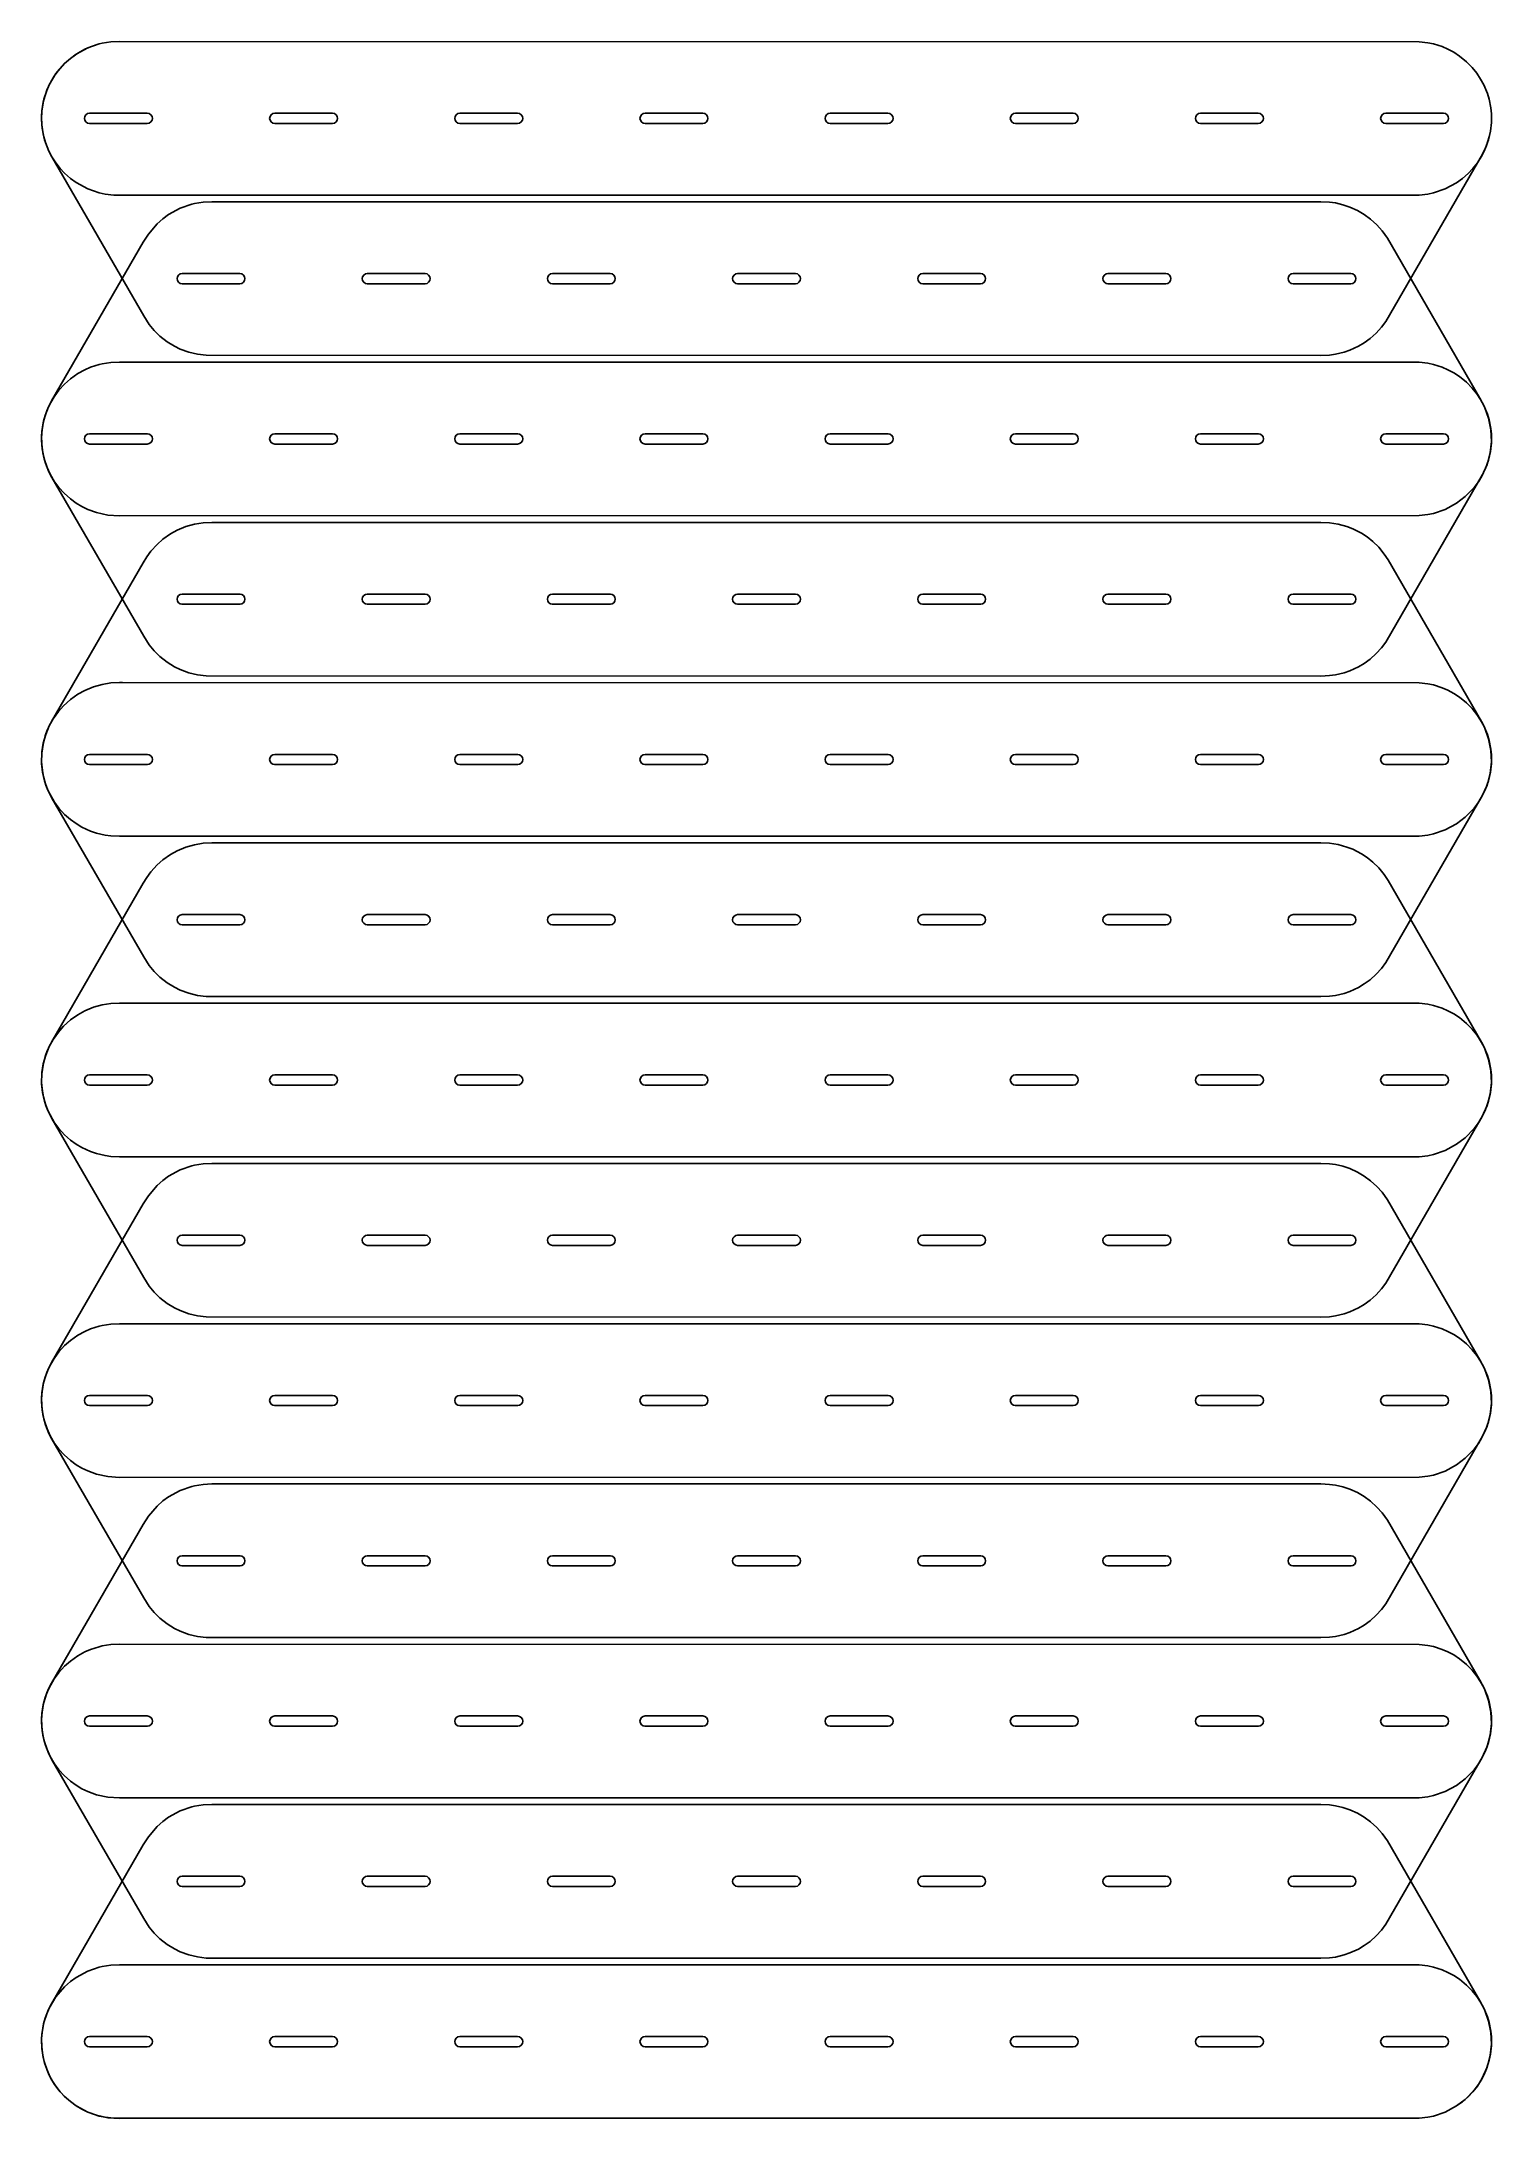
# Model space of a CAD drawing. Header units: millimetres. Extents: x 8 to 179, y 8 to 253.
import ezdxf

# ---------------------------------------------------------------- set-up
doc = ezdxf.new("R2010")
doc.units = ezdxf.units.MM
doc.layers.add('BOTTOM_CUT', color=5, linetype='CONTINUOUS')
doc.layers.add('TOP_CUT', color=7, linetype='CONTINUOUS')

msp = doc.modelspace()

# ---------------------------------------------------------------- linework, layer by layer
at = {"layer": 'BOTTOM_CUT'}
for points in [[(15.09, 252.3983), (16.11, 252.5584), (17.13, 252.6022), (170.13, 252.5867), (171.15, 252.4685), (171.83, 252.3231), (172.85, 251.9984), (173.53, 251.7041), (174.21, 251.3397), (174.89, 250.8951), (175.7154, 250.2222), (176.3831, 249.5422), (176.9285, 248.8622), (177.3756, 248.1822), (177.7422, 247.5022), (178.1624, 246.4822), (178.3658, 245.8022), (178.566, 244.7822), (178.6333, 244.1022), (178.6378, 243.0822), (178.5265, 242.0622), (178.3859, 241.3822), (178.069, 240.3622), (177.7805, 239.6822), (177.4226, 239.0022), (176.9854, 238.3222), (176.4529, 237.6422), (175.91, 237.0658), (175.23, 236.4674), (174.55, 235.9762), (173.19, 235.2448), (171.83, 234.7814), (171.15, 234.636), (170.13, 234.5178), (16.45, 234.519), (15.43, 234.6395), (14.75, 234.7865), (13.39, 235.2535), (12.03, 235.9894), (11.35, 236.4834), (10.67, 237.0854), (10.1471, 237.6422), (9.6145, 238.3222), (9.1774, 239.0022), (8.8195, 239.6822), (8.3051, 241.0422), (8.137, 241.7222), (7.9863, 242.7422), (7.9524, 243.7622), (7.9939, 244.4422), (8.2342, 245.8022), (8.5616, 246.8222), (8.8578, 247.5022), (9.65, 248.8318), (10.67, 250.0191), (11.35, 250.6214), (12.03, 251.1149), (13.39, 251.8509), (14.75, 252.318)], [(13.6, 244.1522), (13.3704, 244.1065), (13.1757, 243.9765), (13.0457, 243.7818), (13, 243.5522), (13.0457, 243.3226), (13.1757, 243.1279), (13.3704, 242.9979), (13.6, 242.9522), (20.4, 242.9522), (20.6296, 242.9979), (20.8243, 243.1279), (20.9543, 243.3226), (21, 243.5522), (20.9543, 243.7818), (20.8243, 243.9765), (20.6296, 244.1065), (20.4, 244.1522)], [(35.4, 244.1522), (35.1704, 244.1065), (34.9757, 243.9765), (34.8457, 243.7818), (34.8, 243.5522), (34.8457, 243.3226), (34.9757, 243.1279), (35.1704, 242.9979), (35.4, 242.9522), (42.2, 242.9522), (42.4296, 242.9979), (42.6243, 243.1279), (42.7543, 243.3226), (42.8, 243.5522), (42.7543, 243.7818), (42.6243, 243.9765), (42.4296, 244.1065), (42.2, 244.1522)], [(57.2, 244.1522), (56.9704, 244.1065), (56.7757, 243.9765), (56.6457, 243.7818), (56.6, 243.5522), (56.6457, 243.3226), (56.7757, 243.1279), (56.9704, 242.9979), (57.2, 242.9522), (64, 242.9522), (64.2296, 242.9979), (64.4243, 243.1279), (64.5543, 243.3226), (64.6, 243.5522), (64.5543, 243.7818), (64.4243, 243.9765), (64.2296, 244.1065), (64, 244.1522)], [(79, 244.1522), (78.7704, 244.1065), (78.5757, 243.9765), (78.4457, 243.7818), (78.4, 243.5522), (78.4457, 243.3226), (78.5757, 243.1279), (78.7704, 242.9979), (79, 242.9522), (85.8, 242.9522), (86.0296, 242.9979), (86.2243, 243.1279), (86.3543, 243.3226), (86.4, 243.5522), (86.3543, 243.7818), (86.2243, 243.9765), (86.0296, 244.1065), (85.8, 244.1522)], [(100.8, 244.1522), (100.5704, 244.1065), (100.3757, 243.9765), (100.2457, 243.7818), (100.2, 243.5522), (100.2457, 243.3226), (100.3757, 243.1279), (100.5704, 242.9979), (100.8, 242.9522), (107.6, 242.9522), (107.8296, 242.9979), (108.0243, 243.1279), (108.1543, 243.3226), (108.2, 243.5522), (108.1543, 243.7818), (108.0243, 243.9765), (107.8296, 244.1065), (107.6, 244.1522)], [(122.6, 244.1522), (122.3704, 244.1065), (122.1757, 243.9765), (122.0457, 243.7818), (122, 243.5522), (122.0457, 243.3226), (122.1757, 243.1279), (122.3704, 242.9979), (122.6, 242.9522), (129.4, 242.9522), (129.6296, 242.9979), (129.8243, 243.1279), (129.9543, 243.3226), (130, 243.5522), (129.9543, 243.7818), (129.8243, 243.9765), (129.6296, 244.1065), (129.4, 244.1522)], [(144.4, 244.1522), (144.1704, 244.1065), (143.9757, 243.9765), (143.8457, 243.7818), (143.8, 243.5522), (143.8457, 243.3226), (143.9757, 243.1279), (144.1704, 242.9979), (144.4, 242.9522), (151.2, 242.9522), (151.4296, 242.9979), (151.6243, 243.1279), (151.7543, 243.3226), (151.8, 243.5522), (151.7543, 243.7818), (151.6243, 243.9765), (151.4296, 244.1065), (151.2, 244.1522)], [(166.2, 244.1522), (165.9704, 244.1065), (165.7757, 243.9765), (165.6457, 243.7818), (165.6, 243.5522), (165.6457, 243.3226), (165.7757, 243.1279), (165.9704, 242.9979), (166.2, 242.9522), (173, 242.9522), (173.2296, 242.9979), (173.4243, 243.1279), (173.5543, 243.3226), (173.6, 243.5522), (173.5543, 243.7818), (173.4243, 243.9765), (173.2296, 244.1065), (173, 244.1522)], [(25.97, 233.5146), (26.99, 233.677), (28.01, 233.7229), (158.57, 233.7229), (159.59, 233.679), (160.27, 233.5856), (161.152, 233.3829), (161.97, 233.1113), (162.8714, 232.7029), (163.67, 232.2355), (164.4228, 231.6829), (165.1668, 231.0029), (165.7692, 230.3229), (166.39, 229.4422), (177.2734, 210.6029), (177.8182, 209.5829), (178.3178, 208.2229), (178.5866, 206.8629), (178.6453, 205.5029), (178.4981, 204.1429), (178.1344, 202.7829), (177.5243, 201.4229), (177.109, 200.7429), (176.6043, 200.0629), (175.57, 198.9924), (174.55, 198.2178), (173.19, 197.4863), (171.83, 197.0226), (171.15, 196.8773), (170.13, 196.7591), (17.13, 196.7435), (15.77, 196.8275), (14.41, 197.1222), (13.39, 197.495), (12.71, 197.8253), (12.03, 198.2309), (11.35, 198.7241), (10.6127, 199.3829), (9.9956, 200.0629), (9.491, 200.7429), (8.97, 201.6223), (8.5932, 202.4429), (8.2553, 203.4629), (8.1019, 204.1429), (7.972, 205.1629), (7.9584, 206.1829), (8.0134, 206.8629), (8.1946, 207.8829), (8.3843, 208.5629), (8.7818, 209.5829), (9.131, 210.2629), (19.9268, 228.9629), (20.53, 229.924), (21.55, 231.1202), (22.23, 231.7262), (22.91, 232.2223), (24.27, 232.9628), (25.63, 233.4335)], [(24.5, 225.2728), (24.2704, 225.2272), (24.0757, 225.0971), (23.9457, 224.9025), (23.9, 224.6728), (23.9457, 224.4432), (24.0757, 224.2486), (24.2704, 224.1185), (24.5, 224.0728), (31.3, 224.0728), (31.5296, 224.1185), (31.7243, 224.2486), (31.8543, 224.4432), (31.9, 224.6728), (31.8543, 224.9025), (31.7243, 225.0971), (31.5296, 225.2272), (31.3, 225.2728)], [(46.3, 225.2728), (46.0704, 225.2272), (45.8757, 225.0971), (45.7457, 224.9025), (45.7, 224.6728), (45.7457, 224.4432), (45.8757, 224.2486), (46.0704, 224.1185), (46.3, 224.0728), (53.1, 224.0728), (53.3296, 224.1185), (53.5243, 224.2486), (53.6543, 224.4432), (53.7, 224.6728), (53.6543, 224.9025), (53.5243, 225.0971), (53.3296, 225.2272), (53.1, 225.2728)], [(68.1, 225.2728), (67.8704, 225.2272), (67.6757, 225.0971), (67.5457, 224.9025), (67.5, 224.6728), (67.5457, 224.4432), (67.6757, 224.2486), (67.8704, 224.1185), (68.1, 224.0728), (74.9, 224.0728), (75.1296, 224.1185), (75.3243, 224.2486), (75.4543, 224.4432), (75.5, 224.6728), (75.4543, 224.9025), (75.3243, 225.0971), (75.1296, 225.2272), (74.9, 225.2728)], [(89.9, 225.2728), (89.6704, 225.2272), (89.4757, 225.0971), (89.3457, 224.9025), (89.3, 224.6728), (89.3457, 224.4432), (89.4757, 224.2486), (89.6704, 224.1185), (89.9, 224.0728), (96.7, 224.0728), (96.9296, 224.1185), (97.1243, 224.2486), (97.2543, 224.4432), (97.3, 224.6728), (97.2543, 224.9025), (97.1243, 225.0971), (96.9296, 225.2272), (96.7, 225.2728)], [(111.7, 225.2728), (111.4704, 225.2272), (111.2757, 225.0971), (111.1457, 224.9025), (111.1, 224.6728), (111.1457, 224.4432), (111.2757, 224.2486), (111.4704, 224.1185), (111.7, 224.0728), (118.5, 224.0728), (118.7296, 224.1185), (118.9243, 224.2486), (119.0543, 224.4432), (119.1, 224.6728), (119.0543, 224.9025), (118.9243, 225.0971), (118.7296, 225.2272), (118.5, 225.2728)], [(133.5, 225.2728), (133.2704, 225.2272), (133.0757, 225.0971), (132.9457, 224.9025), (132.9, 224.6728), (132.9457, 224.4432), (133.0757, 224.2486), (133.2704, 224.1185), (133.5, 224.0728), (140.3, 224.0728), (140.5296, 224.1185), (140.7243, 224.2486), (140.8543, 224.4432), (140.9, 224.6728), (140.8543, 224.9025), (140.7243, 225.0971), (140.5296, 225.2272), (140.3, 225.2728)], [(155.3, 225.2728), (155.0704, 225.2272), (154.8757, 225.0971), (154.7457, 224.9025), (154.7, 224.6728), (154.7457, 224.4432), (154.8757, 224.2486), (155.0704, 224.1185), (155.3, 224.0728), (162.1, 224.0728), (162.3296, 224.1185), (162.5243, 224.2486), (162.6543, 224.4432), (162.7, 224.6728), (162.6543, 224.9025), (162.5243, 225.0971), (162.3296, 225.2272), (162.1, 225.2728)], [(13.6, 206.3935), (13.3704, 206.3478), (13.1757, 206.2178), (13.0457, 206.0231), (13, 205.7935), (13.0457, 205.5639), (13.1757, 205.3692), (13.3704, 205.2392), (13.6, 205.1935), (20.4, 205.1935), (20.6296, 205.2392), (20.8243, 205.3692), (20.9543, 205.5639), (21, 205.7935), (20.9543, 206.0231), (20.8243, 206.2178), (20.6296, 206.3478), (20.4, 206.3935)], [(35.4, 206.3935), (35.1704, 206.3478), (34.9757, 206.2178), (34.8457, 206.0231), (34.8, 205.7935), (34.8457, 205.5639), (34.9757, 205.3692), (35.1704, 205.2392), (35.4, 205.1935), (42.2, 205.1935), (42.4296, 205.2392), (42.6243, 205.3692), (42.7543, 205.5639), (42.8, 205.7935), (42.7543, 206.0231), (42.6243, 206.2178), (42.4296, 206.3478), (42.2, 206.3935)], [(57.2, 206.3935), (56.9704, 206.3478), (56.7757, 206.2178), (56.6457, 206.0231), (56.6, 205.7935), (56.6457, 205.5639), (56.7757, 205.3692), (56.9704, 205.2392), (57.2, 205.1935), (64, 205.1935), (64.2296, 205.2392), (64.4243, 205.3692), (64.5543, 205.5639), (64.6, 205.7935), (64.5543, 206.0231), (64.4243, 206.2178), (64.2296, 206.3478), (64, 206.3935)], [(79, 206.3935), (78.7704, 206.3478), (78.5757, 206.2178), (78.4457, 206.0231), (78.4, 205.7935), (78.4457, 205.5639), (78.5757, 205.3692), (78.7704, 205.2392), (79, 205.1935), (85.8, 205.1935), (86.0296, 205.2392), (86.2243, 205.3692), (86.3543, 205.5639), (86.4, 205.7935), (86.3543, 206.0231), (86.2243, 206.2178), (86.0296, 206.3478), (85.8, 206.3935)], [(100.8, 206.3935), (100.5704, 206.3478), (100.3757, 206.2178), (100.2457, 206.0231), (100.2, 205.7935), (100.2457, 205.5639), (100.3757, 205.3692), (100.5704, 205.2392), (100.8, 205.1935), (107.6, 205.1935), (107.8296, 205.2392), (108.0243, 205.3692), (108.1543, 205.5639), (108.2, 205.7935), (108.1543, 206.0231), (108.0243, 206.2178), (107.8296, 206.3478), (107.6, 206.3935)], [(122.6, 206.3935), (122.3704, 206.3478), (122.1757, 206.2178), (122.0457, 206.0231), (122, 205.7935), (122.0457, 205.5639), (122.1757, 205.3692), (122.3704, 205.2392), (122.6, 205.1935), (129.4, 205.1935), (129.6296, 205.2392), (129.8243, 205.3692), (129.9543, 205.5639), (130, 205.7935), (129.9543, 206.0231), (129.8243, 206.2178), (129.6296, 206.3478), (129.4, 206.3935)], [(144.4, 206.3935), (144.1704, 206.3478), (143.9757, 206.2178), (143.8457, 206.0231), (143.8, 205.7935), (143.8457, 205.5639), (143.9757, 205.3692), (144.1704, 205.2392), (144.4, 205.1935), (151.2, 205.1935), (151.4296, 205.2392), (151.6243, 205.3692), (151.7543, 205.5639), (151.8, 205.7935), (151.7543, 206.0231), (151.6243, 206.2178), (151.4296, 206.3478), (151.2, 206.3935)], [(166.2, 206.3935), (165.9704, 206.3478), (165.7757, 206.2178), (165.6457, 206.0231), (165.6, 205.7935), (165.6457, 205.5639), (165.7757, 205.3692), (165.9704, 205.2392), (166.2, 205.1935), (173, 205.1935), (173.2296, 205.2392), (173.4243, 205.3692), (173.5543, 205.5639), (173.6, 205.7935), (173.5543, 206.0231), (173.4243, 206.2178), (173.2296, 206.3478), (173, 206.3935)], [(28.35, 195.9642), (158.57, 195.9642), (159.59, 195.9203), (160.61, 195.7603), (161.63, 195.4766), (162.31, 195.2128), (163.33, 194.6898), (164.01, 194.2425), (164.69, 193.6973), (165.37, 193.0297), (166.0283, 192.2242), (166.4756, 191.5442), (177.469, 172.5042), (177.8182, 171.8242), (178.3178, 170.4642), (178.5866, 169.1042), (178.6453, 167.7442), (178.4981, 166.3842), (178.1344, 165.0242), (177.5243, 163.6642), (177.109, 162.9842), (176.6043, 162.3042), (175.57, 161.2337), (174.55, 160.4591), (173.19, 159.7276), (171.83, 159.2639), (171.15, 159.1186), (170.13, 159.0004), (17.13, 158.9848), (16.11, 159.0287), (15.43, 159.1221), (14.41, 159.3635), (13.73, 159.5963), (12.71, 160.0666), (12.03, 160.4722), (11.35, 160.9654), (10.67, 161.5675), (9.9956, 162.3042), (9.491, 162.9842), (8.737, 164.3442), (8.4656, 165.0242), (8.1717, 166.0442), (8.0454, 166.7242), (7.9547, 167.7442), (7.9794, 168.7642), (8.1207, 169.7842), (8.3843, 170.8042), (8.63, 171.4762), (9.131, 172.5042), (19.9268, 191.2042), (20.3374, 191.8842), (20.8307, 192.5642), (21.55, 193.3615), (22.23, 193.9675), (23.1306, 194.6042), (23.93, 195.0466), (24.95, 195.4697), (25.97, 195.7559), (26.99, 195.9183), (28.01, 195.9642)], [(24.5, 187.5141), (24.2704, 187.4685), (24.0757, 187.3384), (23.9457, 187.1437), (23.9, 186.9141), (23.9457, 186.6845), (24.0757, 186.4899), (24.2704, 186.3598), (24.5, 186.3141), (31.3, 186.3141), (31.5296, 186.3598), (31.7243, 186.4899), (31.8543, 186.6845), (31.9, 186.9141), (31.8543, 187.1437), (31.7243, 187.3384), (31.5296, 187.4685), (31.3, 187.5141)], [(46.3, 187.5141), (46.0704, 187.4685), (45.8757, 187.3384), (45.7457, 187.1437), (45.7, 186.9141), (45.7457, 186.6845), (45.8757, 186.4899), (46.0704, 186.3598), (46.3, 186.3141), (53.1, 186.3141), (53.3296, 186.3598), (53.5243, 186.4899), (53.6543, 186.6845), (53.7, 186.9141), (53.6543, 187.1437), (53.5243, 187.3384), (53.3296, 187.4685), (53.1, 187.5141)], [(68.1, 187.5141), (67.8704, 187.4685), (67.6757, 187.3384), (67.5457, 187.1437), (67.5, 186.9141), (67.5457, 186.6845), (67.6757, 186.4899), (67.8704, 186.3598), (68.1, 186.3141), (74.9, 186.3141), (75.1296, 186.3598), (75.3243, 186.4899), (75.4543, 186.6845), (75.5, 186.9141), (75.4543, 187.1437), (75.3243, 187.3384), (75.1296, 187.4685), (74.9, 187.5141)], [(89.9, 187.5141), (89.6704, 187.4685), (89.4757, 187.3384), (89.3457, 187.1437), (89.3, 186.9141), (89.3457, 186.6845), (89.4757, 186.4899), (89.6704, 186.3598), (89.9, 186.3141), (96.7, 186.3141), (96.9296, 186.3598), (97.1243, 186.4899), (97.2543, 186.6845), (97.3, 186.9141), (97.2543, 187.1437), (97.1243, 187.3384), (96.9296, 187.4685), (96.7, 187.5141)], [(111.7, 187.5141), (111.4704, 187.4685), (111.2757, 187.3384), (111.1457, 187.1437), (111.1, 186.9141), (111.1457, 186.6845), (111.2757, 186.4899), (111.4704, 186.3598), (111.7, 186.3141), (118.5, 186.3141), (118.7296, 186.3598), (118.9243, 186.4899), (119.0543, 186.6845), (119.1, 186.9141), (119.0543, 187.1437), (118.9243, 187.3384), (118.7296, 187.4685), (118.5, 187.5141)], [(133.5, 187.5141), (133.2704, 187.4685), (133.0757, 187.3384), (132.9457, 187.1437), (132.9, 186.9141), (132.9457, 186.6845), (133.0757, 186.4899), (133.2704, 186.3598), (133.5, 186.3141), (140.3, 186.3141), (140.5296, 186.3598), (140.7243, 186.4899), (140.8543, 186.6845), (140.9, 186.9141), (140.8543, 187.1437), (140.7243, 187.3384), (140.5296, 187.4685), (140.3, 187.5141)], [(155.3, 187.5141), (155.0704, 187.4685), (154.8757, 187.3384), (154.7457, 187.1437), (154.7, 186.9141), (154.7457, 186.6845), (154.8757, 186.4899), (155.0704, 186.3598), (155.3, 186.3141), (162.1, 186.3141), (162.3296, 186.3598), (162.5243, 186.4899), (162.6543, 186.6845), (162.7, 186.9141), (162.6543, 187.1437), (162.5243, 187.3384), (162.3296, 187.4685), (162.1, 187.5141)], [(13.6, 168.6348), (13.3704, 168.5891), (13.1757, 168.459), (13.0457, 168.2644), (13, 168.0348), (13.0457, 167.8052), (13.1757, 167.6105), (13.3704, 167.4805), (13.6, 167.4348), (20.4, 167.4348), (20.6296, 167.4805), (20.8243, 167.6105), (20.9543, 167.8052), (21, 168.0348), (20.9543, 168.2644), (20.8243, 168.459), (20.6296, 168.5891), (20.4, 168.6348)], [(35.4, 168.6348), (35.1704, 168.5891), (34.9757, 168.459), (34.8457, 168.2644), (34.8, 168.0348), (34.8457, 167.8052), (34.9757, 167.6105), (35.1704, 167.4805), (35.4, 167.4348), (42.2, 167.4348), (42.4296, 167.4805), (42.6243, 167.6105), (42.7543, 167.8052), (42.8, 168.0348), (42.7543, 168.2644), (42.6243, 168.459), (42.4296, 168.5891), (42.2, 168.6348)], [(57.2, 168.6348), (56.9704, 168.5891), (56.7757, 168.459), (56.6457, 168.2644), (56.6, 168.0348), (56.6457, 167.8052), (56.7757, 167.6105), (56.9704, 167.4805), (57.2, 167.4348), (64, 167.4348), (64.2296, 167.4805), (64.4243, 167.6105), (64.5543, 167.8052), (64.6, 168.0348), (64.5543, 168.2644), (64.4243, 168.459), (64.2296, 168.5891), (64, 168.6348)], [(79, 168.6348), (78.7704, 168.5891), (78.5757, 168.459), (78.4457, 168.2644), (78.4, 168.0348), (78.4457, 167.8052), (78.5757, 167.6105), (78.7704, 167.4805), (79, 167.4348), (85.8, 167.4348), (86.0296, 167.4805), (86.2243, 167.6105), (86.3543, 167.8052), (86.4, 168.0348), (86.3543, 168.2644), (86.2243, 168.459), (86.0296, 168.5891), (85.8, 168.6348)], [(100.8, 168.6348), (100.5704, 168.5891), (100.3757, 168.459), (100.2457, 168.2644), (100.2, 168.0348), (100.2457, 167.8052), (100.3757, 167.6105), (100.5704, 167.4805), (100.8, 167.4348), (107.6, 167.4348), (107.8296, 167.4805), (108.0243, 167.6105), (108.1543, 167.8052), (108.2, 168.0348), (108.1543, 168.2644), (108.0243, 168.459), (107.8296, 168.5891), (107.6, 168.6348)], [(122.6, 168.6348), (122.3704, 168.5891), (122.1757, 168.459), (122.0457, 168.2644), (122, 168.0348), (122.0457, 167.8052), (122.1757, 167.6105), (122.3704, 167.4805), (122.6, 167.4348), (129.4, 167.4348), (129.6296, 167.4805), (129.8243, 167.6105), (129.9543, 167.8052), (130, 168.0348), (129.9543, 168.2644), (129.8243, 168.459), (129.6296, 168.5891), (129.4, 168.6348)], [(144.4, 168.6348), (144.1704, 168.5891), (143.9757, 168.459), (143.8457, 168.2644), (143.8, 168.0348), (143.8457, 167.8052), (143.9757, 167.6105), (144.1704, 167.4805), (144.4, 167.4348), (151.2, 167.4348), (151.4296, 167.4805), (151.6243, 167.6105), (151.7543, 167.8052), (151.8, 168.0348), (151.7543, 168.2644), (151.6243, 168.459), (151.4296, 168.5891), (151.2, 168.6348)], [(166.2, 168.6348), (165.9704, 168.5891), (165.7757, 168.459), (165.6457, 168.2644), (165.6, 168.0348), (165.6457, 167.8052), (165.7757, 167.6105), (165.9704, 167.4805), (166.2, 167.4348), (173, 167.4348), (173.2296, 167.4805), (173.4243, 167.6105), (173.5543, 167.8052), (173.6, 168.0348), (173.5543, 168.2644), (173.4243, 168.459), (173.2296, 168.5891), (173, 168.6348)], [(28.35, 158.2055), (158.57, 158.2055), (159.59, 158.1616), (160.61, 158.0016), (161.63, 157.7179), (162.31, 157.4541), (163.33, 156.9311), (164.01, 156.4838), (164.69, 155.9386), (165.37, 155.271), (166.0283, 154.4655), (166.4756, 153.7855), (177.469, 134.7455), (177.8182, 134.0655), (178.3178, 132.7055), (178.5866, 131.3455), (178.6453, 129.9855), (178.4981, 128.6255), (178.1344, 127.2655), (177.5243, 125.9055), (177.109, 125.2255), (176.6043, 124.5455), (175.57, 123.475), (174.55, 122.7004), (173.19, 121.9689), (171.83, 121.5052), (171.15, 121.3599), (170.13, 121.2417), (17.13, 121.2261), (16.11, 121.27), (15.43, 121.3634), (14.41, 121.6048), (13.73, 121.8376), (12.71, 122.3079), (12.03, 122.7135), (11.35, 123.2067), (10.67, 123.8088), (9.9956, 124.5455), (9.491, 125.2255), (8.737, 126.5855), (8.4656, 127.2655), (8.1717, 128.2855), (8.0454, 128.9655), (7.9547, 129.9855), (7.9794, 131.0055), (8.1207, 132.0255), (8.3843, 133.0455), (8.63, 133.7175), (9.131, 134.7455), (19.9268, 153.4455), (20.3374, 154.1255), (20.8307, 154.8055), (21.55, 155.6027), (22.23, 156.2088), (23.1306, 156.8455), (23.93, 157.2879), (24.95, 157.711), (25.97, 157.9972), (26.99, 158.1596), (28.01, 158.2055)], [(24.5, 149.7554), (24.2704, 149.7098), (24.0757, 149.5797), (23.9457, 149.385), (23.9, 149.1554), (23.9457, 148.9258), (24.0757, 148.7312), (24.2704, 148.6011), (24.5, 148.5554), (31.3, 148.5554), (31.5296, 148.6011), (31.7243, 148.7312), (31.8543, 148.9258), (31.9, 149.1554), (31.8543, 149.385), (31.7243, 149.5797), (31.5296, 149.7098), (31.3, 149.7554)], [(46.3, 149.7554), (46.0704, 149.7098), (45.8757, 149.5797), (45.7457, 149.385), (45.7, 149.1554), (45.7457, 148.9258), (45.8757, 148.7312), (46.0704, 148.6011), (46.3, 148.5554), (53.1, 148.5554), (53.3296, 148.6011), (53.5243, 148.7312), (53.6543, 148.9258), (53.7, 149.1554), (53.6543, 149.385), (53.5243, 149.5797), (53.3296, 149.7098), (53.1, 149.7554)], [(68.1, 149.7554), (67.8704, 149.7098), (67.6757, 149.5797), (67.5457, 149.385), (67.5, 149.1554), (67.5457, 148.9258), (67.6757, 148.7312), (67.8704, 148.6011), (68.1, 148.5554), (74.9, 148.5554), (75.1296, 148.6011), (75.3243, 148.7312), (75.4543, 148.9258), (75.5, 149.1554), (75.4543, 149.385), (75.3243, 149.5797), (75.1296, 149.7098), (74.9, 149.7554)], [(89.9, 149.7554), (89.6704, 149.7098), (89.4757, 149.5797), (89.3457, 149.385), (89.3, 149.1554), (89.3457, 148.9258), (89.4757, 148.7312), (89.6704, 148.6011), (89.9, 148.5554), (96.7, 148.5554), (96.9296, 148.6011), (97.1243, 148.7312), (97.2543, 148.9258), (97.3, 149.1554), (97.2543, 149.385), (97.1243, 149.5797), (96.9296, 149.7098), (96.7, 149.7554)], [(111.7, 149.7554), (111.4704, 149.7098), (111.2757, 149.5797), (111.1457, 149.385), (111.1, 149.1554), (111.1457, 148.9258), (111.2757, 148.7312), (111.4704, 148.6011), (111.7, 148.5554), (118.5, 148.5554), (118.7296, 148.6011), (118.9243, 148.7312), (119.0543, 148.9258), (119.1, 149.1554), (119.0543, 149.385), (118.9243, 149.5797), (118.7296, 149.7098), (118.5, 149.7554)], [(133.5, 149.7554), (133.2704, 149.7098), (133.0757, 149.5797), (132.9457, 149.385), (132.9, 149.1554), (132.9457, 148.9258), (133.0757, 148.7312), (133.2704, 148.6011), (133.5, 148.5554), (140.3, 148.5554), (140.5296, 148.6011), (140.7243, 148.7312), (140.8543, 148.9258), (140.9, 149.1554), (140.8543, 149.385), (140.7243, 149.5797), (140.5296, 149.7098), (140.3, 149.7554)], [(155.3, 149.7554), (155.0704, 149.7098), (154.8757, 149.5797), (154.7457, 149.385), (154.7, 149.1554), (154.7457, 148.9258), (154.8757, 148.7312), (155.0704, 148.6011), (155.3, 148.5554), (162.1, 148.5554), (162.3296, 148.6011), (162.5243, 148.7312), (162.6543, 148.9258), (162.7, 149.1554), (162.6543, 149.385), (162.5243, 149.5797), (162.3296, 149.7098), (162.1, 149.7554)], [(13.6, 130.8761), (13.3704, 130.8304), (13.1757, 130.7003), (13.0457, 130.5057), (13, 130.2761), (13.0457, 130.0465), (13.1757, 129.8518), (13.3704, 129.7217), (13.6, 129.6761), (20.4, 129.6761), (20.6296, 129.7217), (20.8243, 129.8518), (20.9543, 130.0465), (21, 130.2761), (20.9543, 130.5057), (20.8243, 130.7003), (20.6296, 130.8304), (20.4, 130.8761)], [(35.4, 130.8761), (35.1704, 130.8304), (34.9757, 130.7003), (34.8457, 130.5057), (34.8, 130.2761), (34.8457, 130.0465), (34.9757, 129.8518), (35.1704, 129.7217), (35.4, 129.6761), (42.2, 129.6761), (42.4296, 129.7217), (42.6243, 129.8518), (42.7543, 130.0465), (42.8, 130.2761), (42.7543, 130.5057), (42.6243, 130.7003), (42.4296, 130.8304), (42.2, 130.8761)], [(57.2, 130.8761), (56.9704, 130.8304), (56.7757, 130.7003), (56.6457, 130.5057), (56.6, 130.2761), (56.6457, 130.0465), (56.7757, 129.8518), (56.9704, 129.7217), (57.2, 129.6761), (64, 129.6761), (64.2296, 129.7217), (64.4243, 129.8518), (64.5543, 130.0465), (64.6, 130.2761), (64.5543, 130.5057), (64.4243, 130.7003), (64.2296, 130.8304), (64, 130.8761)], [(79, 130.8761), (78.7704, 130.8304), (78.5757, 130.7003), (78.4457, 130.5057), (78.4, 130.2761), (78.4457, 130.0465), (78.5757, 129.8518), (78.7704, 129.7217), (79, 129.6761), (85.8, 129.6761), (86.0296, 129.7217), (86.2243, 129.8518), (86.3543, 130.0465), (86.4, 130.2761), (86.3543, 130.5057), (86.2243, 130.7003), (86.0296, 130.8304), (85.8, 130.8761)], [(100.8, 130.8761), (100.5704, 130.8304), (100.3757, 130.7003), (100.2457, 130.5057), (100.2, 130.2761), (100.2457, 130.0465), (100.3757, 129.8518), (100.5704, 129.7217), (100.8, 129.6761), (107.6, 129.6761), (107.8296, 129.7217), (108.0243, 129.8518), (108.1543, 130.0465), (108.2, 130.2761), (108.1543, 130.5057), (108.0243, 130.7003), (107.8296, 130.8304), (107.6, 130.8761)], [(122.6, 130.8761), (122.3704, 130.8304), (122.1757, 130.7003), (122.0457, 130.5057), (122, 130.2761), (122.0457, 130.0465), (122.1757, 129.8518), (122.3704, 129.7217), (122.6, 129.6761), (129.4, 129.6761), (129.6296, 129.7217), (129.8243, 129.8518), (129.9543, 130.0465), (130, 130.2761), (129.9543, 130.5057), (129.8243, 130.7003), (129.6296, 130.8304), (129.4, 130.8761)], [(144.4, 130.8761), (144.1704, 130.8304), (143.9757, 130.7003), (143.8457, 130.5057), (143.8, 130.2761), (143.8457, 130.0465), (143.9757, 129.8518), (144.1704, 129.7217), (144.4, 129.6761), (151.2, 129.6761), (151.4296, 129.7217), (151.6243, 129.8518), (151.7543, 130.0465), (151.8, 130.2761), (151.7543, 130.5057), (151.6243, 130.7003), (151.4296, 130.8304), (151.2, 130.8761)], [(166.2, 130.8761), (165.9704, 130.8304), (165.7757, 130.7003), (165.6457, 130.5057), (165.6, 130.2761), (165.6457, 130.0465), (165.7757, 129.8518), (165.9704, 129.7217), (166.2, 129.6761), (173, 129.6761), (173.2296, 129.7217), (173.4243, 129.8518), (173.5543, 130.0465), (173.6, 130.2761), (173.5543, 130.5057), (173.4243, 130.7003), (173.2296, 130.8304), (173, 130.8761)], [(25.97, 120.2385), (26.99, 120.4009), (28.01, 120.4468), (158.57, 120.4468), (159.59, 120.4029), (160.27, 120.3095), (161.152, 120.1068), (161.97, 119.8352), (162.8714, 119.4268), (163.67, 118.9594), (164.4228, 118.4068), (165.1668, 117.7268), (165.7692, 117.0468), (166.39, 116.1661), (177.2734, 97.3268), (177.8182, 96.3068), (178.3178, 94.9468), (178.5866, 93.5868), (178.6453, 92.2268), (178.4981, 90.8668), (178.1344, 89.5068), (177.5243, 88.1468), (177.109, 87.4668), (176.6043, 86.7868), (175.57, 85.7163), (174.55, 84.9417), (173.19, 84.2102), (171.83, 83.7465), (171.15, 83.6012), (170.13, 83.483), (17.13, 83.4674), (15.77, 83.5514), (14.41, 83.8461), (13.39, 84.2189), (12.71, 84.5492), (12.03, 84.9548), (11.35, 85.448), (10.6127, 86.1068), (9.9956, 86.7868), (9.491, 87.4668), (8.97, 88.3461), (8.5932, 89.1668), (8.2553, 90.1868), (8.1019, 90.8668), (7.972, 91.8868), (7.9584, 92.9068), (8.0134, 93.5868), (8.1946, 94.6068), (8.3843, 95.2868), (8.7818, 96.3068), (9.131, 96.9868), (19.9268, 115.6868), (20.53, 116.6479), (21.55, 117.844), (22.23, 118.45), (22.91, 118.9462), (24.27, 119.6867), (25.63, 120.1574)], [(24.5, 111.9967), (24.2704, 111.9511), (24.0757, 111.821), (23.9457, 111.6263), (23.9, 111.3967), (23.9457, 111.1671), (24.0757, 110.9725), (24.2704, 110.8424), (24.5, 110.7967), (31.3, 110.7967), (31.5296, 110.8424), (31.7243, 110.9725), (31.8543, 111.1671), (31.9, 111.3967), (31.8543, 111.6263), (31.7243, 111.821), (31.5296, 111.9511), (31.3, 111.9967)], [(46.3, 111.9967), (46.0704, 111.9511), (45.8757, 111.821), (45.7457, 111.6263), (45.7, 111.3967), (45.7457, 111.1671), (45.8757, 110.9725), (46.0704, 110.8424), (46.3, 110.7967), (53.1, 110.7967), (53.3296, 110.8424), (53.5243, 110.9725), (53.6543, 111.1671), (53.7, 111.3967), (53.6543, 111.6263), (53.5243, 111.821), (53.3296, 111.9511), (53.1, 111.9967)], [(68.1, 111.9967), (67.8704, 111.9511), (67.6757, 111.821), (67.5457, 111.6263), (67.5, 111.3967), (67.5457, 111.1671), (67.6757, 110.9725), (67.8704, 110.8424), (68.1, 110.7967), (74.9, 110.7967), (75.1296, 110.8424), (75.3243, 110.9725), (75.4543, 111.1671), (75.5, 111.3967), (75.4543, 111.6263), (75.3243, 111.821), (75.1296, 111.9511), (74.9, 111.9967)], [(89.9, 111.9967), (89.6704, 111.9511), (89.4757, 111.821), (89.3457, 111.6263), (89.3, 111.3967), (89.3457, 111.1671), (89.4757, 110.9725), (89.6704, 110.8424), (89.9, 110.7967), (96.7, 110.7967), (96.9296, 110.8424), (97.1243, 110.9725), (97.2543, 111.1671), (97.3, 111.3967), (97.2543, 111.6263), (97.1243, 111.821), (96.9296, 111.9511), (96.7, 111.9967)], [(111.7, 111.9967), (111.4704, 111.9511), (111.2757, 111.821), (111.1457, 111.6263), (111.1, 111.3967), (111.1457, 111.1671), (111.2757, 110.9725), (111.4704, 110.8424), (111.7, 110.7967), (118.5, 110.7967), (118.7296, 110.8424), (118.9243, 110.9725), (119.0543, 111.1671), (119.1, 111.3967), (119.0543, 111.6263), (118.9243, 111.821), (118.7296, 111.9511), (118.5, 111.9967)], [(133.5, 111.9967), (133.2704, 111.9511), (133.0757, 111.821), (132.9457, 111.6263), (132.9, 111.3967), (132.9457, 111.1671), (133.0757, 110.9725), (133.2704, 110.8424), (133.5, 110.7967), (140.3, 110.7967), (140.5296, 110.8424), (140.7243, 110.9725), (140.8543, 111.1671), (140.9, 111.3967), (140.8543, 111.6263), (140.7243, 111.821), (140.5296, 111.9511), (140.3, 111.9967)], [(155.3, 111.9967), (155.0704, 111.9511), (154.8757, 111.821), (154.7457, 111.6263), (154.7, 111.3967), (154.7457, 111.1671), (154.8757, 110.9725), (155.0704, 110.8424), (155.3, 110.7967), (162.1, 110.7967), (162.3296, 110.8424), (162.5243, 110.9725), (162.6543, 111.1671), (162.7, 111.3967), (162.6543, 111.6263), (162.5243, 111.821), (162.3296, 111.9511), (162.1, 111.9967)], [(13.6, 93.1174), (13.3704, 93.0717), (13.1757, 92.9416), (13.0457, 92.747), (13, 92.5174), (13.0457, 92.2878), (13.1757, 92.0931), (13.3704, 91.963), (13.6, 91.9174), (20.4, 91.9174), (20.6296, 91.963), (20.8243, 92.0931), (20.9543, 92.2878), (21, 92.5174), (20.9543, 92.747), (20.8243, 92.9416), (20.6296, 93.0717), (20.4, 93.1174)], [(35.4, 93.1174), (35.1704, 93.0717), (34.9757, 92.9416), (34.8457, 92.747), (34.8, 92.5174), (34.8457, 92.2878), (34.9757, 92.0931), (35.1704, 91.963), (35.4, 91.9174), (42.2, 91.9174), (42.4296, 91.963), (42.6243, 92.0931), (42.7543, 92.2878), (42.8, 92.5174), (42.7543, 92.747), (42.6243, 92.9416), (42.4296, 93.0717), (42.2, 93.1174)], [(57.2, 93.1174), (56.9704, 93.0717), (56.7757, 92.9416), (56.6457, 92.747), (56.6, 92.5174), (56.6457, 92.2878), (56.7757, 92.0931), (56.9704, 91.963), (57.2, 91.9174), (64, 91.9174), (64.2296, 91.963), (64.4243, 92.0931), (64.5543, 92.2878), (64.6, 92.5174), (64.5543, 92.747), (64.4243, 92.9416), (64.2296, 93.0717), (64, 93.1174)], [(79, 93.1174), (78.7704, 93.0717), (78.5757, 92.9416), (78.4457, 92.747), (78.4, 92.5174), (78.4457, 92.2878), (78.5757, 92.0931), (78.7704, 91.963), (79, 91.9174), (85.8, 91.9174), (86.0296, 91.963), (86.2243, 92.0931), (86.3543, 92.2878), (86.4, 92.5174), (86.3543, 92.747), (86.2243, 92.9416), (86.0296, 93.0717), (85.8, 93.1174)], [(100.8, 93.1174), (100.5704, 93.0717), (100.3757, 92.9416), (100.2457, 92.747), (100.2, 92.5174), (100.2457, 92.2878), (100.3757, 92.0931), (100.5704, 91.963), (100.8, 91.9174), (107.6, 91.9174), (107.8296, 91.963), (108.0243, 92.0931), (108.1543, 92.2878), (108.2, 92.5174), (108.1543, 92.747), (108.0243, 92.9416), (107.8296, 93.0717), (107.6, 93.1174)], [(122.6, 93.1174), (122.3704, 93.0717), (122.1757, 92.9416), (122.0457, 92.747), (122, 92.5174), (122.0457, 92.2878), (122.1757, 92.0931), (122.3704, 91.963), (122.6, 91.9174), (129.4, 91.9174), (129.6296, 91.963), (129.8243, 92.0931), (129.9543, 92.2878), (130, 92.5174), (129.9543, 92.747), (129.8243, 92.9416), (129.6296, 93.0717), (129.4, 93.1174)], [(144.4, 93.1174), (144.1704, 93.0717), (143.9757, 92.9416), (143.8457, 92.747), (143.8, 92.5174), (143.8457, 92.2878), (143.9757, 92.0931), (144.1704, 91.963), (144.4, 91.9174), (151.2, 91.9174), (151.4296, 91.963), (151.6243, 92.0931), (151.7543, 92.2878), (151.8, 92.5174), (151.7543, 92.747), (151.6243, 92.9416), (151.4296, 93.0717), (151.2, 93.1174)], [(166.2, 93.1174), (165.9704, 93.0717), (165.7757, 92.9416), (165.6457, 92.747), (165.6, 92.5174), (165.6457, 92.2878), (165.7757, 92.0931), (165.9704, 91.963), (166.2, 91.9174), (173, 91.9174), (173.2296, 91.963), (173.4243, 92.0931), (173.5543, 92.2878), (173.6, 92.5174), (173.5543, 92.747), (173.4243, 92.9416), (173.2296, 93.0717), (173, 93.1174)], [(25.97, 82.4798), (26.99, 82.6422), (28.01, 82.6881), (158.57, 82.6881), (159.59, 82.6442), (160.27, 82.5508), (161.152, 82.3481), (161.97, 82.0765), (162.8714, 81.6681), (163.67, 81.2007), (164.4228, 80.6481), (165.1668, 79.9681), (165.7692, 79.2881), (166.39, 78.4074), (177.2734, 59.5681), (177.8182, 58.5481), (178.3178, 57.1881), (178.5866, 55.8281), (178.6453, 54.4681), (178.4981, 53.1081), (178.1344, 51.7481), (177.5243, 50.3881), (177.109, 49.7081), (176.6043, 49.0281), (175.57, 47.9576), (174.55, 47.183), (173.19, 46.4515), (171.83, 45.9878), (171.15, 45.8425), (170.13, 45.7242), (17.13, 45.7087), (15.77, 45.7927), (14.41, 46.0874), (13.39, 46.4602), (12.71, 46.7905), (12.03, 47.1961), (11.35, 47.6892), (10.6127, 48.3481), (9.9956, 49.0281), (9.491, 49.7081), (8.97, 50.5874), (8.5932, 51.4081), (8.2553, 52.4281), (8.1019, 53.1081), (7.972, 54.1281), (7.9584, 55.1481), (8.0134, 55.8281), (8.1946, 56.8481), (8.3843, 57.5281), (8.7818, 58.5481), (9.131, 59.2281), (19.9268, 77.9281), (20.53, 78.8892), (21.55, 80.0853), (22.23, 80.6913), (22.91, 81.1875), (24.27, 81.9279), (25.63, 82.3987)], [(24.5, 74.238), (24.2704, 74.1923), (24.0757, 74.0623), (23.9457, 73.8676), (23.9, 73.638), (23.9457, 73.4084), (24.0757, 73.2138), (24.2704, 73.0837), (24.5, 73.038), (31.3, 73.038), (31.5296, 73.0837), (31.7243, 73.2138), (31.8543, 73.4084), (31.9, 73.638), (31.8543, 73.8676), (31.7243, 74.0623), (31.5296, 74.1923), (31.3, 74.238)], [(46.3, 74.238), (46.0704, 74.1923), (45.8757, 74.0623), (45.7457, 73.8676), (45.7, 73.638), (45.7457, 73.4084), (45.8757, 73.2138), (46.0704, 73.0837), (46.3, 73.038), (53.1, 73.038), (53.3296, 73.0837), (53.5243, 73.2138), (53.6543, 73.4084), (53.7, 73.638), (53.6543, 73.8676), (53.5243, 74.0623), (53.3296, 74.1923), (53.1, 74.238)], [(68.1, 74.238), (67.8704, 74.1923), (67.6757, 74.0623), (67.5457, 73.8676), (67.5, 73.638), (67.5457, 73.4084), (67.6757, 73.2138), (67.8704, 73.0837), (68.1, 73.038), (74.9, 73.038), (75.1296, 73.0837), (75.3243, 73.2138), (75.4543, 73.4084), (75.5, 73.638), (75.4543, 73.8676), (75.3243, 74.0623), (75.1296, 74.1923), (74.9, 74.238)], [(89.9, 74.238), (89.6704, 74.1923), (89.4757, 74.0623), (89.3457, 73.8676), (89.3, 73.638), (89.3457, 73.4084), (89.4757, 73.2138), (89.6704, 73.0837), (89.9, 73.038), (96.7, 73.038), (96.9296, 73.0837), (97.1243, 73.2138), (97.2543, 73.4084), (97.3, 73.638), (97.2543, 73.8676), (97.1243, 74.0623), (96.9296, 74.1923), (96.7, 74.238)], [(111.7, 74.238), (111.4704, 74.1923), (111.2757, 74.0623), (111.1457, 73.8676), (111.1, 73.638), (111.1457, 73.4084), (111.2757, 73.2138), (111.4704, 73.0837), (111.7, 73.038), (118.5, 73.038), (118.7296, 73.0837), (118.9243, 73.2138), (119.0543, 73.4084), (119.1, 73.638), (119.0543, 73.8676), (118.9243, 74.0623), (118.7296, 74.1923), (118.5, 74.238)], [(133.5, 74.238), (133.2704, 74.1923), (133.0757, 74.0623), (132.9457, 73.8676), (132.9, 73.638), (132.9457, 73.4084), (133.0757, 73.2138), (133.2704, 73.0837), (133.5, 73.038), (140.3, 73.038), (140.5296, 73.0837), (140.7243, 73.2138), (140.8543, 73.4084), (140.9, 73.638), (140.8543, 73.8676), (140.7243, 74.0623), (140.5296, 74.1923), (140.3, 74.238)], [(155.3, 74.238), (155.0704, 74.1923), (154.8757, 74.0623), (154.7457, 73.8676), (154.7, 73.638), (154.7457, 73.4084), (154.8757, 73.2138), (155.0704, 73.0837), (155.3, 73.038), (162.1, 73.038), (162.3296, 73.0837), (162.5243, 73.2138), (162.6543, 73.4084), (162.7, 73.638), (162.6543, 73.8676), (162.5243, 74.0623), (162.3296, 74.1923), (162.1, 74.238)], [(13.6, 55.3587), (13.3704, 55.313), (13.1757, 55.1829), (13.0457, 54.9883), (13, 54.7587), (13.0457, 54.5291), (13.1757, 54.3344), (13.3704, 54.2043), (13.6, 54.1587), (20.4, 54.1587), (20.6296, 54.2043), (20.8243, 54.3344), (20.9543, 54.5291), (21, 54.7587), (20.9543, 54.9883), (20.8243, 55.1829), (20.6296, 55.313), (20.4, 55.3587)], [(35.4, 55.3587), (35.1704, 55.313), (34.9757, 55.1829), (34.8457, 54.9883), (34.8, 54.7587), (34.8457, 54.5291), (34.9757, 54.3344), (35.1704, 54.2043), (35.4, 54.1587), (42.2, 54.1587), (42.4296, 54.2043), (42.6243, 54.3344), (42.7543, 54.5291), (42.8, 54.7587), (42.7543, 54.9883), (42.6243, 55.1829), (42.4296, 55.313), (42.2, 55.3587)], [(57.2, 55.3587), (56.9704, 55.313), (56.7757, 55.1829), (56.6457, 54.9883), (56.6, 54.7587), (56.6457, 54.5291), (56.7757, 54.3344), (56.9704, 54.2043), (57.2, 54.1587), (64, 54.1587), (64.2296, 54.2043), (64.4243, 54.3344), (64.5543, 54.5291), (64.6, 54.7587), (64.5543, 54.9883), (64.4243, 55.1829), (64.2296, 55.313), (64, 55.3587)], [(79, 55.3587), (78.7704, 55.313), (78.5757, 55.1829), (78.4457, 54.9883), (78.4, 54.7587), (78.4457, 54.5291), (78.5757, 54.3344), (78.7704, 54.2043), (79, 54.1587), (85.8, 54.1587), (86.0296, 54.2043), (86.2243, 54.3344), (86.3543, 54.5291), (86.4, 54.7587), (86.3543, 54.9883), (86.2243, 55.1829), (86.0296, 55.313), (85.8, 55.3587)], [(100.8, 55.3587), (100.5704, 55.313), (100.3757, 55.1829), (100.2457, 54.9883), (100.2, 54.7587), (100.2457, 54.5291), (100.3757, 54.3344), (100.5704, 54.2043), (100.8, 54.1587), (107.6, 54.1587), (107.8296, 54.2043), (108.0243, 54.3344), (108.1543, 54.5291), (108.2, 54.7587), (108.1543, 54.9883), (108.0243, 55.1829), (107.8296, 55.313), (107.6, 55.3587)], [(122.6, 55.3587), (122.3704, 55.313), (122.1757, 55.1829), (122.0457, 54.9883), (122, 54.7587), (122.0457, 54.5291), (122.1757, 54.3344), (122.3704, 54.2043), (122.6, 54.1587), (129.4, 54.1587), (129.6296, 54.2043), (129.8243, 54.3344), (129.9543, 54.5291), (130, 54.7587), (129.9543, 54.9883), (129.8243, 55.1829), (129.6296, 55.313), (129.4, 55.3587)], [(144.4, 55.3587), (144.1704, 55.313), (143.9757, 55.1829), (143.8457, 54.9883), (143.8, 54.7587), (143.8457, 54.5291), (143.9757, 54.3344), (144.1704, 54.2043), (144.4, 54.1587), (151.2, 54.1587), (151.4296, 54.2043), (151.6243, 54.3344), (151.7543, 54.5291), (151.8, 54.7587), (151.7543, 54.9883), (151.6243, 55.1829), (151.4296, 55.313), (151.2, 55.3587)], [(166.2, 55.3587), (165.9704, 55.313), (165.7757, 55.1829), (165.6457, 54.9883), (165.6, 54.7587), (165.6457, 54.5291), (165.7757, 54.3344), (165.9704, 54.2043), (166.2, 54.1587), (173, 54.1587), (173.2296, 54.2043), (173.4243, 54.3344), (173.5543, 54.5291), (173.6, 54.7587), (173.5543, 54.9883), (173.4243, 55.1829), (173.2296, 55.313), (173, 55.3587)], [(25.97, 44.7211), (26.99, 44.8835), (28.01, 44.9294), (158.57, 44.9294), (159.59, 44.8855), (160.27, 44.7921), (161.152, 44.5894), (161.97, 44.3178), (162.8714, 43.9094), (163.67, 43.442), (164.4228, 42.8894), (165.1668, 42.2094), (165.7692, 41.5294), (166.39, 40.6487), (177.2734, 21.8094), (177.8182, 20.7894), (178.3178, 19.4294), (178.5866, 18.0694), (178.6453, 16.7094), (178.4981, 15.3494), (178.1344, 13.9894), (177.5243, 12.6294), (177.109, 11.9494), (176.6043, 11.2694), (175.57, 10.1989), (174.55, 9.4243), (173.19, 8.6928), (171.83, 8.2291), (171.15, 8.0838), (170.13, 7.9655), (17.13, 7.95), (15.77, 8.034), (14.41, 8.3287), (13.39, 8.7015), (12.71, 9.0318), (12.03, 9.4374), (11.35, 9.9305), (10.6127, 10.5894), (9.9956, 11.2694), (9.491, 11.9494), (8.97, 12.8287), (8.5932, 13.6494), (8.2553, 14.6694), (8.1019, 15.3494), (7.972, 16.3694), (7.9584, 17.3894), (8.0134, 18.0694), (8.1946, 19.0894), (8.3843, 19.7694), (8.7818, 20.7894), (9.131, 21.4694), (19.9268, 40.1694), (20.53, 41.1305), (21.55, 42.3266), (22.23, 42.9326), (22.91, 43.4288), (24.27, 44.1692), (25.63, 44.64)], [(24.5, 36.4793), (24.2704, 36.4336), (24.0757, 36.3036), (23.9457, 36.1089), (23.9, 35.8793), (23.9457, 35.6497), (24.0757, 35.455), (24.2704, 35.325), (24.5, 35.2793), (31.3, 35.2793), (31.5296, 35.325), (31.7243, 35.455), (31.8543, 35.6497), (31.9, 35.8793), (31.8543, 36.1089), (31.7243, 36.3036), (31.5296, 36.4336), (31.3, 36.4793)], [(46.3, 36.4793), (46.0704, 36.4336), (45.8757, 36.3036), (45.7457, 36.1089), (45.7, 35.8793), (45.7457, 35.6497), (45.8757, 35.455), (46.0704, 35.325), (46.3, 35.2793), (53.1, 35.2793), (53.3296, 35.325), (53.5243, 35.455), (53.6543, 35.6497), (53.7, 35.8793), (53.6543, 36.1089), (53.5243, 36.3036), (53.3296, 36.4336), (53.1, 36.4793)], [(68.1, 36.4793), (67.8704, 36.4336), (67.6757, 36.3036), (67.5457, 36.1089), (67.5, 35.8793), (67.5457, 35.6497), (67.6757, 35.455), (67.8704, 35.325), (68.1, 35.2793), (74.9, 35.2793), (75.1296, 35.325), (75.3243, 35.455), (75.4543, 35.6497), (75.5, 35.8793), (75.4543, 36.1089), (75.3243, 36.3036), (75.1296, 36.4336), (74.9, 36.4793)], [(89.9, 36.4793), (89.6704, 36.4336), (89.4757, 36.3036), (89.3457, 36.1089), (89.3, 35.8793), (89.3457, 35.6497), (89.4757, 35.455), (89.6704, 35.325), (89.9, 35.2793), (96.7, 35.2793), (96.9296, 35.325), (97.1243, 35.455), (97.2543, 35.6497), (97.3, 35.8793), (97.2543, 36.1089), (97.1243, 36.3036), (96.9296, 36.4336), (96.7, 36.4793)], [(111.7, 36.4793), (111.4704, 36.4336), (111.2757, 36.3036), (111.1457, 36.1089), (111.1, 35.8793), (111.1457, 35.6497), (111.2757, 35.455), (111.4704, 35.325), (111.7, 35.2793), (118.5, 35.2793), (118.7296, 35.325), (118.9243, 35.455), (119.0543, 35.6497), (119.1, 35.8793), (119.0543, 36.1089), (118.9243, 36.3036), (118.7296, 36.4336), (118.5, 36.4793)], [(133.5, 36.4793), (133.2704, 36.4336), (133.0757, 36.3036), (132.9457, 36.1089), (132.9, 35.8793), (132.9457, 35.6497), (133.0757, 35.455), (133.2704, 35.325), (133.5, 35.2793), (140.3, 35.2793), (140.5296, 35.325), (140.7243, 35.455), (140.8543, 35.6497), (140.9, 35.8793), (140.8543, 36.1089), (140.7243, 36.3036), (140.5296, 36.4336), (140.3, 36.4793)], [(155.3, 36.4793), (155.0704, 36.4336), (154.8757, 36.3036), (154.7457, 36.1089), (154.7, 35.8793), (154.7457, 35.6497), (154.8757, 35.455), (155.0704, 35.325), (155.3, 35.2793), (162.1, 35.2793), (162.3296, 35.325), (162.5243, 35.455), (162.6543, 35.6497), (162.7, 35.8793), (162.6543, 36.1089), (162.5243, 36.3036), (162.3296, 36.4336), (162.1, 36.4793)], [(13.6, 17.6), (13.3704, 17.5543), (13.1757, 17.4242), (13.0457, 17.2296), (13, 17), (13.0457, 16.7703), (13.1757, 16.5757), (13.3704, 16.4456), (13.6, 16.4), (20.4, 16.4), (20.6296, 16.4456), (20.8243, 16.5757), (20.9543, 16.7703), (21, 17), (20.9543, 17.2296), (20.8243, 17.4242), (20.6296, 17.5543), (20.4, 17.6)], [(35.4, 17.6), (35.1704, 17.5543), (34.9757, 17.4242), (34.8457, 17.2296), (34.8, 17), (34.8457, 16.7703), (34.9757, 16.5757), (35.1704, 16.4456), (35.4, 16.4), (42.2, 16.4), (42.4296, 16.4456), (42.6243, 16.5757), (42.7543, 16.7703), (42.8, 17), (42.7543, 17.2296), (42.6243, 17.4242), (42.4296, 17.5543), (42.2, 17.6)], [(57.2, 17.6), (56.9704, 17.5543), (56.7757, 17.4242), (56.6457, 17.2296), (56.6, 17), (56.6457, 16.7703), (56.7757, 16.5757), (56.9704, 16.4456), (57.2, 16.4), (64, 16.4), (64.2296, 16.4456), (64.4243, 16.5757), (64.5543, 16.7703), (64.6, 17), (64.5543, 17.2296), (64.4243, 17.4242), (64.2296, 17.5543), (64, 17.6)], [(79, 17.6), (78.7704, 17.5543), (78.5757, 17.4242), (78.4457, 17.2296), (78.4, 17), (78.4457, 16.7703), (78.5757, 16.5757), (78.7704, 16.4456), (79, 16.4), (85.8, 16.4), (86.0296, 16.4456), (86.2243, 16.5757), (86.3543, 16.7703), (86.4, 17), (86.3543, 17.2296), (86.2243, 17.4242), (86.0296, 17.5543), (85.8, 17.6)], [(100.8, 17.6), (100.5704, 17.5543), (100.3757, 17.4242), (100.2457, 17.2296), (100.2, 17), (100.2457, 16.7703), (100.3757, 16.5757), (100.5704, 16.4456), (100.8, 16.4), (107.6, 16.4), (107.8296, 16.4456), (108.0243, 16.5757), (108.1543, 16.7703), (108.2, 17), (108.1543, 17.2296), (108.0243, 17.4242), (107.8296, 17.5543), (107.6, 17.6)], [(122.6, 17.6), (122.3704, 17.5543), (122.1757, 17.4242), (122.0457, 17.2296), (122, 17), (122.0457, 16.7703), (122.1757, 16.5757), (122.3704, 16.4456), (122.6, 16.4), (129.4, 16.4), (129.6296, 16.4456), (129.8243, 16.5757), (129.9543, 16.7703), (130, 17), (129.9543, 17.2296), (129.8243, 17.4242), (129.6296, 17.5543), (129.4, 17.6)], [(144.4, 17.6), (144.1704, 17.5543), (143.9757, 17.4242), (143.8457, 17.2296), (143.8, 17), (143.8457, 16.7703), (143.9757, 16.5757), (144.1704, 16.4456), (144.4, 16.4), (151.2, 16.4), (151.4296, 16.4456), (151.6243, 16.5757), (151.7543, 16.7703), (151.8, 17), (151.7543, 17.2296), (151.6243, 17.4242), (151.4296, 17.5543), (151.2, 17.6)], [(166.2, 17.6), (165.9704, 17.5543), (165.7757, 17.4242), (165.6457, 17.2296), (165.6, 17), (165.6457, 16.7703), (165.7757, 16.5757), (165.9704, 16.4456), (166.2, 16.4), (173, 16.4), (173.2296, 16.4456), (173.4243, 16.5757), (173.5543, 16.7703), (173.6, 17), (173.5543, 17.2296), (173.4243, 17.4242), (173.2296, 17.5543), (173, 17.6)]]:
    msp.add_lwpolyline(points, close=True, dxfattribs=at)
at = {"layer": 'TOP_CUT'}
for points in [[(15.09, 252.3983), (16.11, 252.5584), (17.13, 252.6022), (170.13, 252.5867), (171.15, 252.4685), (171.83, 252.3231), (172.85, 251.9984), (173.53, 251.7041), (174.21, 251.3397), (174.89, 250.8951), (175.7154, 250.2222), (176.3831, 249.5422), (176.9285, 248.8622), (177.3756, 248.1822), (177.7422, 247.5022), (178.1624, 246.4822), (178.3658, 245.8022), (178.566, 244.7822), (178.6333, 244.1022), (178.6378, 243.0822), (178.5265, 242.0622), (178.295, 241.0422), (177.95, 240.0638), (177.6111, 239.3422), (166.209, 219.6222), (165.7044, 218.9422), (165.0873, 218.2622), (164.35, 217.6034), (163.67, 217.1103), (162.99, 216.7047), (161.97, 216.2343), (161.29, 216.0015), (160.27, 215.7602), (159.59, 215.6668), (158.57, 215.6229), (27.33, 215.6409), (26.31, 215.7637), (25.29, 216.0076), (24.27, 216.3831), (23.59, 216.7155), (22.7358, 217.2422), (21.89, 217.9068), (21.21, 218.5784), (20.6312, 219.2822), (19.9734, 220.3022), (9.177, 239.0022), (8.8195, 239.6822), (8.4106, 240.7022), (8.2141, 241.3822), (8.0234, 242.4022), (7.9509, 243.4222), (7.9939, 244.4422), (8.1539, 245.4622), (8.3286, 246.1422), (8.63, 246.9904), (9.0317, 247.8422), (9.4374, 248.5222), (9.99, 249.2751), (10.67, 250.0191), (11.35, 250.6214), (12.2307, 251.2422), (13.05, 251.6944), (13.73, 251.9907), (14.75, 252.318)], [(13.6, 244.1522), (13.3704, 244.1065), (13.1757, 243.9765), (13.0457, 243.7818), (13, 243.5522), (13.0457, 243.3226), (13.1757, 243.1279), (13.3704, 242.9979), (13.6, 242.9522), (20.4, 242.9522), (20.6296, 242.9979), (20.8243, 243.1279), (20.9543, 243.3226), (21, 243.5522), (20.9543, 243.7818), (20.8243, 243.9765), (20.6296, 244.1065), (20.4, 244.1522)], [(35.4, 244.1522), (35.1704, 244.1065), (34.9757, 243.9765), (34.8457, 243.7818), (34.8, 243.5522), (34.8457, 243.3226), (34.9757, 243.1279), (35.1704, 242.9979), (35.4, 242.9522), (42.2, 242.9522), (42.4296, 242.9979), (42.6243, 243.1279), (42.7543, 243.3226), (42.8, 243.5522), (42.7543, 243.7818), (42.6243, 243.9765), (42.4296, 244.1065), (42.2, 244.1522)], [(57.2, 244.1522), (56.9704, 244.1065), (56.7757, 243.9765), (56.6457, 243.7818), (56.6, 243.5522), (56.6457, 243.3226), (56.7757, 243.1279), (56.9704, 242.9979), (57.2, 242.9522), (64, 242.9522), (64.2296, 242.9979), (64.4243, 243.1279), (64.5543, 243.3226), (64.6, 243.5522), (64.5543, 243.7818), (64.4243, 243.9765), (64.2296, 244.1065), (64, 244.1522)], [(79, 244.1522), (78.7704, 244.1065), (78.5757, 243.9765), (78.4457, 243.7818), (78.4, 243.5522), (78.4457, 243.3226), (78.5757, 243.1279), (78.7704, 242.9979), (79, 242.9522), (85.8, 242.9522), (86.0296, 242.9979), (86.2243, 243.1279), (86.3543, 243.3226), (86.4, 243.5522), (86.3543, 243.7818), (86.2243, 243.9765), (86.0296, 244.1065), (85.8, 244.1522)], [(100.8, 244.1522), (100.5704, 244.1065), (100.3757, 243.9765), (100.2457, 243.7818), (100.2, 243.5522), (100.2457, 243.3226), (100.3757, 243.1279), (100.5704, 242.9979), (100.8, 242.9522), (107.6, 242.9522), (107.8296, 242.9979), (108.0243, 243.1279), (108.1543, 243.3226), (108.2, 243.5522), (108.1543, 243.7818), (108.0243, 243.9765), (107.8296, 244.1065), (107.6, 244.1522)], [(122.6, 244.1522), (122.3704, 244.1065), (122.1757, 243.9765), (122.0457, 243.7818), (122, 243.5522), (122.0457, 243.3226), (122.1757, 243.1279), (122.3704, 242.9979), (122.6, 242.9522), (129.4, 242.9522), (129.6296, 242.9979), (129.8243, 243.1279), (129.9543, 243.3226), (130, 243.5522), (129.9543, 243.7818), (129.8243, 243.9765), (129.6296, 244.1065), (129.4, 244.1522)], [(144.4, 244.1522), (144.1704, 244.1065), (143.9757, 243.9765), (143.8457, 243.7818), (143.8, 243.5522), (143.8457, 243.3226), (143.9757, 243.1279), (144.1704, 242.9979), (144.4, 242.9522), (151.2, 242.9522), (151.4296, 242.9979), (151.6243, 243.1279), (151.7543, 243.3226), (151.8, 243.5522), (151.7543, 243.7818), (151.6243, 243.9765), (151.4296, 244.1065), (151.2, 244.1522)], [(166.2, 244.1522), (165.9704, 244.1065), (165.7757, 243.9765), (165.6457, 243.7818), (165.6, 243.5522), (165.6457, 243.3226), (165.7757, 243.1279), (165.9704, 242.9979), (166.2, 242.9522), (173, 242.9522), (173.2296, 242.9979), (173.4243, 243.1279), (173.5543, 243.3226), (173.6, 243.5522), (173.5543, 243.7818), (173.4243, 243.9765), (173.2296, 244.1065), (173, 244.1522)], [(24.5, 225.2728), (24.2704, 225.2272), (24.0757, 225.0971), (23.9457, 224.9025), (23.9, 224.6728), (23.9457, 224.4432), (24.0757, 224.2486), (24.2704, 224.1185), (24.5, 224.0728), (31.3, 224.0728), (31.5296, 224.1185), (31.7243, 224.2486), (31.8543, 224.4432), (31.9, 224.6728), (31.8543, 224.9025), (31.7243, 225.0971), (31.5296, 225.2272), (31.3, 225.2728)], [(46.3, 225.2728), (46.0704, 225.2272), (45.8757, 225.0971), (45.7457, 224.9025), (45.7, 224.6728), (45.7457, 224.4432), (45.8757, 224.2486), (46.0704, 224.1185), (46.3, 224.0728), (53.1, 224.0728), (53.3296, 224.1185), (53.5243, 224.2486), (53.6543, 224.4432), (53.7, 224.6728), (53.6543, 224.9025), (53.5243, 225.0971), (53.3296, 225.2272), (53.1, 225.2728)], [(68.1, 225.2728), (67.8704, 225.2272), (67.6757, 225.0971), (67.5457, 224.9025), (67.5, 224.6728), (67.5457, 224.4432), (67.6757, 224.2486), (67.8704, 224.1185), (68.1, 224.0728), (74.9, 224.0728), (75.1296, 224.1185), (75.3243, 224.2486), (75.4543, 224.4432), (75.5, 224.6728), (75.4543, 224.9025), (75.3243, 225.0971), (75.1296, 225.2272), (74.9, 225.2728)], [(89.9, 225.2728), (89.6704, 225.2272), (89.4757, 225.0971), (89.3457, 224.9025), (89.3, 224.6728), (89.3457, 224.4432), (89.4757, 224.2486), (89.6704, 224.1185), (89.9, 224.0728), (96.7, 224.0728), (96.9296, 224.1185), (97.1243, 224.2486), (97.2543, 224.4432), (97.3, 224.6728), (97.2543, 224.9025), (97.1243, 225.0971), (96.9296, 225.2272), (96.7, 225.2728)], [(111.7, 225.2728), (111.4704, 225.2272), (111.2757, 225.0971), (111.1457, 224.9025), (111.1, 224.6728), (111.1457, 224.4432), (111.2757, 224.2486), (111.4704, 224.1185), (111.7, 224.0728), (118.5, 224.0728), (118.7296, 224.1185), (118.9243, 224.2486), (119.0543, 224.4432), (119.1, 224.6728), (119.0543, 224.9025), (118.9243, 225.0971), (118.7296, 225.2272), (118.5, 225.2728)], [(133.5, 225.2728), (133.2704, 225.2272), (133.0757, 225.0971), (132.9457, 224.9025), (132.9, 224.6728), (132.9457, 224.4432), (133.0757, 224.2486), (133.2704, 224.1185), (133.5, 224.0728), (140.3, 224.0728), (140.5296, 224.1185), (140.7243, 224.2486), (140.8543, 224.4432), (140.9, 224.6728), (140.8543, 224.9025), (140.7243, 225.0971), (140.5296, 225.2272), (140.3, 225.2728)], [(155.3, 225.2728), (155.0704, 225.2272), (154.8757, 225.0971), (154.7457, 224.9025), (154.7, 224.6728), (154.7457, 224.4432), (154.8757, 224.2486), (155.0704, 224.1185), (155.3, 224.0728), (162.1, 224.0728), (162.3296, 224.1185), (162.5243, 224.2486), (162.6543, 224.4432), (162.7, 224.6728), (162.6543, 224.9025), (162.5243, 225.0971), (162.3296, 225.2272), (162.1, 225.2728)], [(15.09, 214.6396), (16.11, 214.7997), (17.13, 214.8435), (170.13, 214.828), (171.15, 214.7098), (171.83, 214.5644), (172.85, 214.2397), (173.53, 213.9454), (174.21, 213.581), (174.89, 213.1364), (175.7154, 212.4635), (176.3831, 211.7835), (176.9285, 211.1035), (177.3756, 210.4235), (177.7422, 209.7435), (178.1624, 208.7235), (178.3658, 208.0435), (178.566, 207.0235), (178.6333, 206.3435), (178.6378, 205.3235), (178.5265, 204.3035), (178.295, 203.2835), (177.95, 202.3051), (177.6111, 201.5835), (166.209, 181.8635), (165.7044, 181.1835), (165.0873, 180.5035), (164.35, 179.8447), (163.67, 179.3516), (162.99, 178.946), (161.97, 178.4756), (161.29, 178.2428), (160.27, 178.0015), (159.59, 177.9081), (158.57, 177.8642), (27.33, 177.8822), (26.31, 178.005), (25.29, 178.2488), (24.27, 178.6244), (23.59, 178.9568), (22.7358, 179.4835), (21.89, 180.1481), (21.21, 180.8197), (20.6312, 181.5235), (19.9734, 182.5435), (9.177, 201.2435), (8.8195, 201.9235), (8.4106, 202.9435), (8.2141, 203.6235), (8.0234, 204.6435), (7.9509, 205.6635), (7.9939, 206.6835), (8.1539, 207.7035), (8.3286, 208.3835), (8.63, 209.2317), (9.0317, 210.0835), (9.4374, 210.7635), (9.99, 211.5164), (10.67, 212.2604), (11.35, 212.8627), (12.2307, 213.4835), (13.05, 213.9357), (13.73, 214.232), (14.75, 214.5593)], [(13.6, 206.3935), (13.3704, 206.3478), (13.1757, 206.2178), (13.0457, 206.0231), (13, 205.7935), (13.0457, 205.5639), (13.1757, 205.3692), (13.3704, 205.2392), (13.6, 205.1935), (20.4, 205.1935), (20.6296, 205.2392), (20.8243, 205.3692), (20.9543, 205.5639), (21, 205.7935), (20.9543, 206.0231), (20.8243, 206.2178), (20.6296, 206.3478), (20.4, 206.3935)], [(35.4, 206.3935), (35.1704, 206.3478), (34.9757, 206.2178), (34.8457, 206.0231), (34.8, 205.7935), (34.8457, 205.5639), (34.9757, 205.3692), (35.1704, 205.2392), (35.4, 205.1935), (42.2, 205.1935), (42.4296, 205.2392), (42.6243, 205.3692), (42.7543, 205.5639), (42.8, 205.7935), (42.7543, 206.0231), (42.6243, 206.2178), (42.4296, 206.3478), (42.2, 206.3935)], [(57.2, 206.3935), (56.9704, 206.3478), (56.7757, 206.2178), (56.6457, 206.0231), (56.6, 205.7935), (56.6457, 205.5639), (56.7757, 205.3692), (56.9704, 205.2392), (57.2, 205.1935), (64, 205.1935), (64.2296, 205.2392), (64.4243, 205.3692), (64.5543, 205.5639), (64.6, 205.7935), (64.5543, 206.0231), (64.4243, 206.2178), (64.2296, 206.3478), (64, 206.3935)], [(79, 206.3935), (78.7704, 206.3478), (78.5757, 206.2178), (78.4457, 206.0231), (78.4, 205.7935), (78.4457, 205.5639), (78.5757, 205.3692), (78.7704, 205.2392), (79, 205.1935), (85.8, 205.1935), (86.0296, 205.2392), (86.2243, 205.3692), (86.3543, 205.5639), (86.4, 205.7935), (86.3543, 206.0231), (86.2243, 206.2178), (86.0296, 206.3478), (85.8, 206.3935)], [(100.8, 206.3935), (100.5704, 206.3478), (100.3757, 206.2178), (100.2457, 206.0231), (100.2, 205.7935), (100.2457, 205.5639), (100.3757, 205.3692), (100.5704, 205.2392), (100.8, 205.1935), (107.6, 205.1935), (107.8296, 205.2392), (108.0243, 205.3692), (108.1543, 205.5639), (108.2, 205.7935), (108.1543, 206.0231), (108.0243, 206.2178), (107.8296, 206.3478), (107.6, 206.3935)], [(122.6, 206.3935), (122.3704, 206.3478), (122.1757, 206.2178), (122.0457, 206.0231), (122, 205.7935), (122.0457, 205.5639), (122.1757, 205.3692), (122.3704, 205.2392), (122.6, 205.1935), (129.4, 205.1935), (129.6296, 205.2392), (129.8243, 205.3692), (129.9543, 205.5639), (130, 205.7935), (129.9543, 206.0231), (129.8243, 206.2178), (129.6296, 206.3478), (129.4, 206.3935)], [(144.4, 206.3935), (144.1704, 206.3478), (143.9757, 206.2178), (143.8457, 206.0231), (143.8, 205.7935), (143.8457, 205.5639), (143.9757, 205.3692), (144.1704, 205.2392), (144.4, 205.1935), (151.2, 205.1935), (151.4296, 205.2392), (151.6243, 205.3692), (151.7543, 205.5639), (151.8, 205.7935), (151.7543, 206.0231), (151.6243, 206.2178), (151.4296, 206.3478), (151.2, 206.3935)], [(166.2, 206.3935), (165.9704, 206.3478), (165.7757, 206.2178), (165.6457, 206.0231), (165.6, 205.7935), (165.6457, 205.5639), (165.7757, 205.3692), (165.9704, 205.2392), (166.2, 205.1935), (173, 205.1935), (173.2296, 205.2392), (173.4243, 205.3692), (173.5543, 205.5639), (173.6, 205.7935), (173.5543, 206.0231), (173.4243, 206.2178), (173.2296, 206.3478), (173, 206.3935)], [(24.5, 187.5141), (24.2704, 187.4685), (24.0757, 187.3384), (23.9457, 187.1437), (23.9, 186.9141), (23.9457, 186.6845), (24.0757, 186.4899), (24.2704, 186.3598), (24.5, 186.3141), (31.3, 186.3141), (31.5296, 186.3598), (31.7243, 186.4899), (31.8543, 186.6845), (31.9, 186.9141), (31.8543, 187.1437), (31.7243, 187.3384), (31.5296, 187.4685), (31.3, 187.5141)], [(46.3, 187.5141), (46.0704, 187.4685), (45.8757, 187.3384), (45.7457, 187.1437), (45.7, 186.9141), (45.7457, 186.6845), (45.8757, 186.4899), (46.0704, 186.3598), (46.3, 186.3141), (53.1, 186.3141), (53.3296, 186.3598), (53.5243, 186.4899), (53.6543, 186.6845), (53.7, 186.9141), (53.6543, 187.1437), (53.5243, 187.3384), (53.3296, 187.4685), (53.1, 187.5141)], [(68.1, 187.5141), (67.8704, 187.4685), (67.6757, 187.3384), (67.5457, 187.1437), (67.5, 186.9141), (67.5457, 186.6845), (67.6757, 186.4899), (67.8704, 186.3598), (68.1, 186.3141), (74.9, 186.3141), (75.1296, 186.3598), (75.3243, 186.4899), (75.4543, 186.6845), (75.5, 186.9141), (75.4543, 187.1437), (75.3243, 187.3384), (75.1296, 187.4685), (74.9, 187.5141)], [(89.9, 187.5141), (89.6704, 187.4685), (89.4757, 187.3384), (89.3457, 187.1437), (89.3, 186.9141), (89.3457, 186.6845), (89.4757, 186.4899), (89.6704, 186.3598), (89.9, 186.3141), (96.7, 186.3141), (96.9296, 186.3598), (97.1243, 186.4899), (97.2543, 186.6845), (97.3, 186.9141), (97.2543, 187.1437), (97.1243, 187.3384), (96.9296, 187.4685), (96.7, 187.5141)], [(111.7, 187.5141), (111.4704, 187.4685), (111.2757, 187.3384), (111.1457, 187.1437), (111.1, 186.9141), (111.1457, 186.6845), (111.2757, 186.4899), (111.4704, 186.3598), (111.7, 186.3141), (118.5, 186.3141), (118.7296, 186.3598), (118.9243, 186.4899), (119.0543, 186.6845), (119.1, 186.9141), (119.0543, 187.1437), (118.9243, 187.3384), (118.7296, 187.4685), (118.5, 187.5141)], [(133.5, 187.5141), (133.2704, 187.4685), (133.0757, 187.3384), (132.9457, 187.1437), (132.9, 186.9141), (132.9457, 186.6845), (133.0757, 186.4899), (133.2704, 186.3598), (133.5, 186.3141), (140.3, 186.3141), (140.5296, 186.3598), (140.7243, 186.4899), (140.8543, 186.6845), (140.9, 186.9141), (140.8543, 187.1437), (140.7243, 187.3384), (140.5296, 187.4685), (140.3, 187.5141)], [(155.3, 187.5141), (155.0704, 187.4685), (154.8757, 187.3384), (154.7457, 187.1437), (154.7, 186.9141), (154.7457, 186.6845), (154.8757, 186.4899), (155.0704, 186.3598), (155.3, 186.3141), (162.1, 186.3141), (162.3296, 186.3598), (162.5243, 186.4899), (162.6543, 186.6845), (162.7, 186.9141), (162.6543, 187.1437), (162.5243, 187.3384), (162.3296, 187.4685), (162.1, 187.5141)], [(17.47, 177.0848), (170.13, 177.0693), (171.15, 176.9511), (171.83, 176.8057), (172.85, 176.481), (173.53, 176.1867), (174.21, 175.8223), (174.89, 175.3777), (175.7154, 174.7048), (176.3831, 174.0248), (176.9285, 173.3448), (177.3756, 172.6648), (177.7422, 171.9848), (178.1624, 170.9648), (178.3658, 170.2848), (178.566, 169.2648), (178.6333, 168.5848), (178.6378, 167.5648), (178.5265, 166.5448), (178.295, 165.5248), (177.95, 164.5464), (177.6111, 163.8248), (166.209, 144.1048), (165.7044, 143.4248), (165.0873, 142.7448), (164.35, 142.086), (163.67, 141.5928), (162.99, 141.1873), (161.97, 140.7169), (161.29, 140.4841), (160.27, 140.2427), (159.59, 140.1494), (158.57, 140.1055), (27.33, 140.1235), (26.31, 140.2463), (25.29, 140.4901), (24.27, 140.8657), (23.59, 141.1981), (22.7358, 141.7248), (21.89, 142.3894), (21.21, 143.061), (20.6312, 143.7648), (19.9734, 144.7848), (9.177, 163.4848), (8.6669, 164.5048), (8.3051, 165.5248), (8.0735, 166.5448), (7.9622, 167.5648), (7.9939, 168.9248), (8.1539, 169.9448), (8.4376, 170.9648), (8.8578, 171.9848), (9.31, 172.8041), (9.9308, 173.6848), (10.5332, 174.3648), (11.35, 175.104), (12.2307, 175.7248), (13.05, 176.177), (14.07, 176.5972), (15.09, 176.8809), (16.11, 177.041), (17.13, 177.0848)], [(13.6, 168.6348), (13.3704, 168.5891), (13.1757, 168.459), (13.0457, 168.2644), (13, 168.0348), (13.0457, 167.8052), (13.1757, 167.6105), (13.3704, 167.4805), (13.6, 167.4348), (20.4, 167.4348), (20.6296, 167.4805), (20.8243, 167.6105), (20.9543, 167.8052), (21, 168.0348), (20.9543, 168.2644), (20.8243, 168.459), (20.6296, 168.5891), (20.4, 168.6348)], [(35.4, 168.6348), (35.1704, 168.5891), (34.9757, 168.459), (34.8457, 168.2644), (34.8, 168.0348), (34.8457, 167.8052), (34.9757, 167.6105), (35.1704, 167.4805), (35.4, 167.4348), (42.2, 167.4348), (42.4296, 167.4805), (42.6243, 167.6105), (42.7543, 167.8052), (42.8, 168.0348), (42.7543, 168.2644), (42.6243, 168.459), (42.4296, 168.5891), (42.2, 168.6348)], [(57.2, 168.6348), (56.9704, 168.5891), (56.7757, 168.459), (56.6457, 168.2644), (56.6, 168.0348), (56.6457, 167.8052), (56.7757, 167.6105), (56.9704, 167.4805), (57.2, 167.4348), (64, 167.4348), (64.2296, 167.4805), (64.4243, 167.6105), (64.5543, 167.8052), (64.6, 168.0348), (64.5543, 168.2644), (64.4243, 168.459), (64.2296, 168.5891), (64, 168.6348)], [(79, 168.6348), (78.7704, 168.5891), (78.5757, 168.459), (78.4457, 168.2644), (78.4, 168.0348), (78.4457, 167.8052), (78.5757, 167.6105), (78.7704, 167.4805), (79, 167.4348), (85.8, 167.4348), (86.0296, 167.4805), (86.2243, 167.6105), (86.3543, 167.8052), (86.4, 168.0348), (86.3543, 168.2644), (86.2243, 168.459), (86.0296, 168.5891), (85.8, 168.6348)], [(100.8, 168.6348), (100.5704, 168.5891), (100.3757, 168.459), (100.2457, 168.2644), (100.2, 168.0348), (100.2457, 167.8052), (100.3757, 167.6105), (100.5704, 167.4805), (100.8, 167.4348), (107.6, 167.4348), (107.8296, 167.4805), (108.0243, 167.6105), (108.1543, 167.8052), (108.2, 168.0348), (108.1543, 168.2644), (108.0243, 168.459), (107.8296, 168.5891), (107.6, 168.6348)], [(122.6, 168.6348), (122.3704, 168.5891), (122.1757, 168.459), (122.0457, 168.2644), (122, 168.0348), (122.0457, 167.8052), (122.1757, 167.6105), (122.3704, 167.4805), (122.6, 167.4348), (129.4, 167.4348), (129.6296, 167.4805), (129.8243, 167.6105), (129.9543, 167.8052), (130, 168.0348), (129.9543, 168.2644), (129.8243, 168.459), (129.6296, 168.5891), (129.4, 168.6348)], [(144.4, 168.6348), (144.1704, 168.5891), (143.9757, 168.459), (143.8457, 168.2644), (143.8, 168.0348), (143.8457, 167.8052), (143.9757, 167.6105), (144.1704, 167.4805), (144.4, 167.4348), (151.2, 167.4348), (151.4296, 167.4805), (151.6243, 167.6105), (151.7543, 167.8052), (151.8, 168.0348), (151.7543, 168.2644), (151.6243, 168.459), (151.4296, 168.5891), (151.2, 168.6348)], [(166.2, 168.6348), (165.9704, 168.5891), (165.7757, 168.459), (165.6457, 168.2644), (165.6, 168.0348), (165.6457, 167.8052), (165.7757, 167.6105), (165.9704, 167.4805), (166.2, 167.4348), (173, 167.4348), (173.2296, 167.4805), (173.4243, 167.6105), (173.5543, 167.8052), (173.6, 168.0348), (173.5543, 168.2644), (173.4243, 168.459), (173.2296, 168.5891), (173, 168.6348)], [(24.5, 149.7554), (24.2704, 149.7098), (24.0757, 149.5797), (23.9457, 149.385), (23.9, 149.1554), (23.9457, 148.9258), (24.0757, 148.7312), (24.2704, 148.6011), (24.5, 148.5554), (31.3, 148.5554), (31.5296, 148.6011), (31.7243, 148.7312), (31.8543, 148.9258), (31.9, 149.1554), (31.8543, 149.385), (31.7243, 149.5797), (31.5296, 149.7098), (31.3, 149.7554)], [(46.3, 149.7554), (46.0704, 149.7098), (45.8757, 149.5797), (45.7457, 149.385), (45.7, 149.1554), (45.7457, 148.9258), (45.8757, 148.7312), (46.0704, 148.6011), (46.3, 148.5554), (53.1, 148.5554), (53.3296, 148.6011), (53.5243, 148.7312), (53.6543, 148.9258), (53.7, 149.1554), (53.6543, 149.385), (53.5243, 149.5797), (53.3296, 149.7098), (53.1, 149.7554)], [(68.1, 149.7554), (67.8704, 149.7098), (67.6757, 149.5797), (67.5457, 149.385), (67.5, 149.1554), (67.5457, 148.9258), (67.6757, 148.7312), (67.8704, 148.6011), (68.1, 148.5554), (74.9, 148.5554), (75.1296, 148.6011), (75.3243, 148.7312), (75.4543, 148.9258), (75.5, 149.1554), (75.4543, 149.385), (75.3243, 149.5797), (75.1296, 149.7098), (74.9, 149.7554)], [(89.9, 149.7554), (89.6704, 149.7098), (89.4757, 149.5797), (89.3457, 149.385), (89.3, 149.1554), (89.3457, 148.9258), (89.4757, 148.7312), (89.6704, 148.6011), (89.9, 148.5554), (96.7, 148.5554), (96.9296, 148.6011), (97.1243, 148.7312), (97.2543, 148.9258), (97.3, 149.1554), (97.2543, 149.385), (97.1243, 149.5797), (96.9296, 149.7098), (96.7, 149.7554)], [(111.7, 149.7554), (111.4704, 149.7098), (111.2757, 149.5797), (111.1457, 149.385), (111.1, 149.1554), (111.1457, 148.9258), (111.2757, 148.7312), (111.4704, 148.6011), (111.7, 148.5554), (118.5, 148.5554), (118.7296, 148.6011), (118.9243, 148.7312), (119.0543, 148.9258), (119.1, 149.1554), (119.0543, 149.385), (118.9243, 149.5797), (118.7296, 149.7098), (118.5, 149.7554)], [(133.5, 149.7554), (133.2704, 149.7098), (133.0757, 149.5797), (132.9457, 149.385), (132.9, 149.1554), (132.9457, 148.9258), (133.0757, 148.7312), (133.2704, 148.6011), (133.5, 148.5554), (140.3, 148.5554), (140.5296, 148.6011), (140.7243, 148.7312), (140.8543, 148.9258), (140.9, 149.1554), (140.8543, 149.385), (140.7243, 149.5797), (140.5296, 149.7098), (140.3, 149.7554)], [(155.3, 149.7554), (155.0704, 149.7098), (154.8757, 149.5797), (154.7457, 149.385), (154.7, 149.1554), (154.7457, 148.9258), (154.8757, 148.7312), (155.0704, 148.6011), (155.3, 148.5554), (162.1, 148.5554), (162.3296, 148.6011), (162.5243, 148.7312), (162.6543, 148.9258), (162.7, 149.1554), (162.6543, 149.385), (162.5243, 149.5797), (162.3296, 149.7098), (162.1, 149.7554)], [(17.47, 139.3261), (170.13, 139.3106), (171.15, 139.1924), (171.83, 139.047), (172.85, 138.7223), (173.53, 138.428), (174.21, 138.0636), (174.89, 137.619), (175.7154, 136.9461), (176.3831, 136.2661), (176.9285, 135.5861), (177.3756, 134.9061), (177.7422, 134.2261), (178.1624, 133.2061), (178.3658, 132.5261), (178.566, 131.5061), (178.6333, 130.8261), (178.6378, 129.8061), (178.5265, 128.7861), (178.295, 127.7661), (177.95, 126.7877), (177.6111, 126.0661), (166.209, 106.3461), (165.7044, 105.6661), (165.0873, 104.9861), (164.35, 104.3273), (163.67, 103.8341), (162.99, 103.4286), (161.97, 102.9582), (161.29, 102.7254), (160.27, 102.484), (159.59, 102.3907), (158.57, 102.3468), (27.33, 102.3647), (26.31, 102.4876), (25.29, 102.7314), (24.27, 103.107), (23.59, 103.4394), (22.7358, 103.9661), (21.89, 104.6307), (21.21, 105.3023), (20.6312, 106.0061), (19.9734, 107.0261), (9.177, 125.7261), (8.6669, 126.7461), (8.3051, 127.7661), (8.0735, 128.7861), (7.9622, 129.8061), (7.9939, 131.1661), (8.1539, 132.1861), (8.4376, 133.2061), (8.8578, 134.2261), (9.31, 135.0454), (9.9308, 135.9261), (10.5332, 136.6061), (11.35, 137.3453), (12.2307, 137.9661), (13.05, 138.4183), (14.07, 138.8385), (15.09, 139.1222), (16.11, 139.2822), (17.13, 139.3261)], [(13.6, 130.8761), (13.3704, 130.8304), (13.1757, 130.7003), (13.0457, 130.5057), (13, 130.2761), (13.0457, 130.0465), (13.1757, 129.8518), (13.3704, 129.7217), (13.6, 129.6761), (20.4, 129.6761), (20.6296, 129.7217), (20.8243, 129.8518), (20.9543, 130.0465), (21, 130.2761), (20.9543, 130.5057), (20.8243, 130.7003), (20.6296, 130.8304), (20.4, 130.8761)], [(35.4, 130.8761), (35.1704, 130.8304), (34.9757, 130.7003), (34.8457, 130.5057), (34.8, 130.2761), (34.8457, 130.0465), (34.9757, 129.8518), (35.1704, 129.7217), (35.4, 129.6761), (42.2, 129.6761), (42.4296, 129.7217), (42.6243, 129.8518), (42.7543, 130.0465), (42.8, 130.2761), (42.7543, 130.5057), (42.6243, 130.7003), (42.4296, 130.8304), (42.2, 130.8761)], [(57.2, 130.8761), (56.9704, 130.8304), (56.7757, 130.7003), (56.6457, 130.5057), (56.6, 130.2761), (56.6457, 130.0465), (56.7757, 129.8518), (56.9704, 129.7217), (57.2, 129.6761), (64, 129.6761), (64.2296, 129.7217), (64.4243, 129.8518), (64.5543, 130.0465), (64.6, 130.2761), (64.5543, 130.5057), (64.4243, 130.7003), (64.2296, 130.8304), (64, 130.8761)], [(79, 130.8761), (78.7704, 130.8304), (78.5757, 130.7003), (78.4457, 130.5057), (78.4, 130.2761), (78.4457, 130.0465), (78.5757, 129.8518), (78.7704, 129.7217), (79, 129.6761), (85.8, 129.6761), (86.0296, 129.7217), (86.2243, 129.8518), (86.3543, 130.0465), (86.4, 130.2761), (86.3543, 130.5057), (86.2243, 130.7003), (86.0296, 130.8304), (85.8, 130.8761)], [(100.8, 130.8761), (100.5704, 130.8304), (100.3757, 130.7003), (100.2457, 130.5057), (100.2, 130.2761), (100.2457, 130.0465), (100.3757, 129.8518), (100.5704, 129.7217), (100.8, 129.6761), (107.6, 129.6761), (107.8296, 129.7217), (108.0243, 129.8518), (108.1543, 130.0465), (108.2, 130.2761), (108.1543, 130.5057), (108.0243, 130.7003), (107.8296, 130.8304), (107.6, 130.8761)], [(122.6, 130.8761), (122.3704, 130.8304), (122.1757, 130.7003), (122.0457, 130.5057), (122, 130.2761), (122.0457, 130.0465), (122.1757, 129.8518), (122.3704, 129.7217), (122.6, 129.6761), (129.4, 129.6761), (129.6296, 129.7217), (129.8243, 129.8518), (129.9543, 130.0465), (130, 130.2761), (129.9543, 130.5057), (129.8243, 130.7003), (129.6296, 130.8304), (129.4, 130.8761)], [(144.4, 130.8761), (144.1704, 130.8304), (143.9757, 130.7003), (143.8457, 130.5057), (143.8, 130.2761), (143.8457, 130.0465), (143.9757, 129.8518), (144.1704, 129.7217), (144.4, 129.6761), (151.2, 129.6761), (151.4296, 129.7217), (151.6243, 129.8518), (151.7543, 130.0465), (151.8, 130.2761), (151.7543, 130.5057), (151.6243, 130.7003), (151.4296, 130.8304), (151.2, 130.8761)], [(166.2, 130.8761), (165.9704, 130.8304), (165.7757, 130.7003), (165.6457, 130.5057), (165.6, 130.2761), (165.6457, 130.0465), (165.7757, 129.8518), (165.9704, 129.7217), (166.2, 129.6761), (173, 129.6761), (173.2296, 129.7217), (173.4243, 129.8518), (173.5543, 130.0465), (173.6, 130.2761), (173.5543, 130.5057), (173.4243, 130.7003), (173.2296, 130.8304), (173, 130.8761)], [(24.5, 111.9967), (24.2704, 111.9511), (24.0757, 111.821), (23.9457, 111.6263), (23.9, 111.3967), (23.9457, 111.1671), (24.0757, 110.9725), (24.2704, 110.8424), (24.5, 110.7967), (31.3, 110.7967), (31.5296, 110.8424), (31.7243, 110.9725), (31.8543, 111.1671), (31.9, 111.3967), (31.8543, 111.6263), (31.7243, 111.821), (31.5296, 111.9511), (31.3, 111.9967)], [(46.3, 111.9967), (46.0704, 111.9511), (45.8757, 111.821), (45.7457, 111.6263), (45.7, 111.3967), (45.7457, 111.1671), (45.8757, 110.9725), (46.0704, 110.8424), (46.3, 110.7967), (53.1, 110.7967), (53.3296, 110.8424), (53.5243, 110.9725), (53.6543, 111.1671), (53.7, 111.3967), (53.6543, 111.6263), (53.5243, 111.821), (53.3296, 111.9511), (53.1, 111.9967)], [(68.1, 111.9967), (67.8704, 111.9511), (67.6757, 111.821), (67.5457, 111.6263), (67.5, 111.3967), (67.5457, 111.1671), (67.6757, 110.9725), (67.8704, 110.8424), (68.1, 110.7967), (74.9, 110.7967), (75.1296, 110.8424), (75.3243, 110.9725), (75.4543, 111.1671), (75.5, 111.3967), (75.4543, 111.6263), (75.3243, 111.821), (75.1296, 111.9511), (74.9, 111.9967)], [(89.9, 111.9967), (89.6704, 111.9511), (89.4757, 111.821), (89.3457, 111.6263), (89.3, 111.3967), (89.3457, 111.1671), (89.4757, 110.9725), (89.6704, 110.8424), (89.9, 110.7967), (96.7, 110.7967), (96.9296, 110.8424), (97.1243, 110.9725), (97.2543, 111.1671), (97.3, 111.3967), (97.2543, 111.6263), (97.1243, 111.821), (96.9296, 111.9511), (96.7, 111.9967)], [(111.7, 111.9967), (111.4704, 111.9511), (111.2757, 111.821), (111.1457, 111.6263), (111.1, 111.3967), (111.1457, 111.1671), (111.2757, 110.9725), (111.4704, 110.8424), (111.7, 110.7967), (118.5, 110.7967), (118.7296, 110.8424), (118.9243, 110.9725), (119.0543, 111.1671), (119.1, 111.3967), (119.0543, 111.6263), (118.9243, 111.821), (118.7296, 111.9511), (118.5, 111.9967)], [(133.5, 111.9967), (133.2704, 111.9511), (133.0757, 111.821), (132.9457, 111.6263), (132.9, 111.3967), (132.9457, 111.1671), (133.0757, 110.9725), (133.2704, 110.8424), (133.5, 110.7967), (140.3, 110.7967), (140.5296, 110.8424), (140.7243, 110.9725), (140.8543, 111.1671), (140.9, 111.3967), (140.8543, 111.6263), (140.7243, 111.821), (140.5296, 111.9511), (140.3, 111.9967)], [(155.3, 111.9967), (155.0704, 111.9511), (154.8757, 111.821), (154.7457, 111.6263), (154.7, 111.3967), (154.7457, 111.1671), (154.8757, 110.9725), (155.0704, 110.8424), (155.3, 110.7967), (162.1, 110.7967), (162.3296, 110.8424), (162.5243, 110.9725), (162.6543, 111.1671), (162.7, 111.3967), (162.6543, 111.6263), (162.5243, 111.821), (162.3296, 111.9511), (162.1, 111.9967)], [(15.09, 101.3635), (16.11, 101.5235), (17.13, 101.5674), (170.13, 101.5519), (171.15, 101.4336), (171.83, 101.2883), (172.85, 100.9636), (173.53, 100.6693), (174.21, 100.3049), (174.89, 99.8603), (175.7154, 99.1874), (176.3831, 98.5074), (176.9285, 97.8274), (177.3756, 97.1474), (177.7422, 96.4674), (178.1624, 95.4474), (178.3658, 94.7674), (178.566, 93.7474), (178.6333, 93.0674), (178.6378, 92.0474), (178.5265, 91.0274), (178.295, 90.0074), (177.95, 89.029), (177.6111, 88.3074), (166.209, 68.5874), (165.7044, 67.9074), (165.0873, 67.2274), (164.35, 66.5686), (163.67, 66.0754), (162.99, 65.6699), (161.97, 65.1995), (161.29, 64.9667), (160.27, 64.7253), (159.59, 64.6319), (158.57, 64.5881), (27.33, 64.606), (26.31, 64.7289), (25.29, 64.9727), (24.27, 65.3483), (23.59, 65.6807), (22.7358, 66.2074), (21.89, 66.872), (21.21, 67.5436), (20.6312, 68.2474), (19.9734, 69.2674), (9.177, 87.9674), (8.8195, 88.6474), (8.4106, 89.6674), (8.2141, 90.3474), (8.0234, 91.3674), (7.9509, 92.3874), (7.9939, 93.4074), (8.1539, 94.4274), (8.3286, 95.1074), (8.63, 95.9556), (9.0317, 96.8074), (9.4374, 97.4874), (9.99, 98.2403), (10.67, 98.9843), (11.35, 99.5866), (12.2307, 100.2074), (13.05, 100.6596), (13.73, 100.9559), (14.75, 101.2832)], [(13.6, 93.1174), (13.3704, 93.0717), (13.1757, 92.9416), (13.0457, 92.747), (13, 92.5174), (13.0457, 92.2878), (13.1757, 92.0931), (13.3704, 91.963), (13.6, 91.9174), (20.4, 91.9174), (20.6296, 91.963), (20.8243, 92.0931), (20.9543, 92.2878), (21, 92.5174), (20.9543, 92.747), (20.8243, 92.9416), (20.6296, 93.0717), (20.4, 93.1174)], [(35.4, 93.1174), (35.1704, 93.0717), (34.9757, 92.9416), (34.8457, 92.747), (34.8, 92.5174), (34.8457, 92.2878), (34.9757, 92.0931), (35.1704, 91.963), (35.4, 91.9174), (42.2, 91.9174), (42.4296, 91.963), (42.6243, 92.0931), (42.7543, 92.2878), (42.8, 92.5174), (42.7543, 92.747), (42.6243, 92.9416), (42.4296, 93.0717), (42.2, 93.1174)], [(57.2, 93.1174), (56.9704, 93.0717), (56.7757, 92.9416), (56.6457, 92.747), (56.6, 92.5174), (56.6457, 92.2878), (56.7757, 92.0931), (56.9704, 91.963), (57.2, 91.9174), (64, 91.9174), (64.2296, 91.963), (64.4243, 92.0931), (64.5543, 92.2878), (64.6, 92.5174), (64.5543, 92.747), (64.4243, 92.9416), (64.2296, 93.0717), (64, 93.1174)], [(79, 93.1174), (78.7704, 93.0717), (78.5757, 92.9416), (78.4457, 92.747), (78.4, 92.5174), (78.4457, 92.2878), (78.5757, 92.0931), (78.7704, 91.963), (79, 91.9174), (85.8, 91.9174), (86.0296, 91.963), (86.2243, 92.0931), (86.3543, 92.2878), (86.4, 92.5174), (86.3543, 92.747), (86.2243, 92.9416), (86.0296, 93.0717), (85.8, 93.1174)], [(100.8, 93.1174), (100.5704, 93.0717), (100.3757, 92.9416), (100.2457, 92.747), (100.2, 92.5174), (100.2457, 92.2878), (100.3757, 92.0931), (100.5704, 91.963), (100.8, 91.9174), (107.6, 91.9174), (107.8296, 91.963), (108.0243, 92.0931), (108.1543, 92.2878), (108.2, 92.5174), (108.1543, 92.747), (108.0243, 92.9416), (107.8296, 93.0717), (107.6, 93.1174)], [(122.6, 93.1174), (122.3704, 93.0717), (122.1757, 92.9416), (122.0457, 92.747), (122, 92.5174), (122.0457, 92.2878), (122.1757, 92.0931), (122.3704, 91.963), (122.6, 91.9174), (129.4, 91.9174), (129.6296, 91.963), (129.8243, 92.0931), (129.9543, 92.2878), (130, 92.5174), (129.9543, 92.747), (129.8243, 92.9416), (129.6296, 93.0717), (129.4, 93.1174)], [(144.4, 93.1174), (144.1704, 93.0717), (143.9757, 92.9416), (143.8457, 92.747), (143.8, 92.5174), (143.8457, 92.2878), (143.9757, 92.0931), (144.1704, 91.963), (144.4, 91.9174), (151.2, 91.9174), (151.4296, 91.963), (151.6243, 92.0931), (151.7543, 92.2878), (151.8, 92.5174), (151.7543, 92.747), (151.6243, 92.9416), (151.4296, 93.0717), (151.2, 93.1174)], [(166.2, 93.1174), (165.9704, 93.0717), (165.7757, 92.9416), (165.6457, 92.747), (165.6, 92.5174), (165.6457, 92.2878), (165.7757, 92.0931), (165.9704, 91.963), (166.2, 91.9174), (173, 91.9174), (173.2296, 91.963), (173.4243, 92.0931), (173.5543, 92.2878), (173.6, 92.5174), (173.5543, 92.747), (173.4243, 92.9416), (173.2296, 93.0717), (173, 93.1174)], [(24.5, 74.238), (24.2704, 74.1923), (24.0757, 74.0623), (23.9457, 73.8676), (23.9, 73.638), (23.9457, 73.4084), (24.0757, 73.2138), (24.2704, 73.0837), (24.5, 73.038), (31.3, 73.038), (31.5296, 73.0837), (31.7243, 73.2138), (31.8543, 73.4084), (31.9, 73.638), (31.8543, 73.8676), (31.7243, 74.0623), (31.5296, 74.1923), (31.3, 74.238)], [(46.3, 74.238), (46.0704, 74.1923), (45.8757, 74.0623), (45.7457, 73.8676), (45.7, 73.638), (45.7457, 73.4084), (45.8757, 73.2138), (46.0704, 73.0837), (46.3, 73.038), (53.1, 73.038), (53.3296, 73.0837), (53.5243, 73.2138), (53.6543, 73.4084), (53.7, 73.638), (53.6543, 73.8676), (53.5243, 74.0623), (53.3296, 74.1923), (53.1, 74.238)], [(68.1, 74.238), (67.8704, 74.1923), (67.6757, 74.0623), (67.5457, 73.8676), (67.5, 73.638), (67.5457, 73.4084), (67.6757, 73.2138), (67.8704, 73.0837), (68.1, 73.038), (74.9, 73.038), (75.1296, 73.0837), (75.3243, 73.2138), (75.4543, 73.4084), (75.5, 73.638), (75.4543, 73.8676), (75.3243, 74.0623), (75.1296, 74.1923), (74.9, 74.238)], [(89.9, 74.238), (89.6704, 74.1923), (89.4757, 74.0623), (89.3457, 73.8676), (89.3, 73.638), (89.3457, 73.4084), (89.4757, 73.2138), (89.6704, 73.0837), (89.9, 73.038), (96.7, 73.038), (96.9296, 73.0837), (97.1243, 73.2138), (97.2543, 73.4084), (97.3, 73.638), (97.2543, 73.8676), (97.1243, 74.0623), (96.9296, 74.1923), (96.7, 74.238)], [(111.7, 74.238), (111.4704, 74.1923), (111.2757, 74.0623), (111.1457, 73.8676), (111.1, 73.638), (111.1457, 73.4084), (111.2757, 73.2138), (111.4704, 73.0837), (111.7, 73.038), (118.5, 73.038), (118.7296, 73.0837), (118.9243, 73.2138), (119.0543, 73.4084), (119.1, 73.638), (119.0543, 73.8676), (118.9243, 74.0623), (118.7296, 74.1923), (118.5, 74.238)], [(133.5, 74.238), (133.2704, 74.1923), (133.0757, 74.0623), (132.9457, 73.8676), (132.9, 73.638), (132.9457, 73.4084), (133.0757, 73.2138), (133.2704, 73.0837), (133.5, 73.038), (140.3, 73.038), (140.5296, 73.0837), (140.7243, 73.2138), (140.8543, 73.4084), (140.9, 73.638), (140.8543, 73.8676), (140.7243, 74.0623), (140.5296, 74.1923), (140.3, 74.238)], [(155.3, 74.238), (155.0704, 74.1923), (154.8757, 74.0623), (154.7457, 73.8676), (154.7, 73.638), (154.7457, 73.4084), (154.8757, 73.2138), (155.0704, 73.0837), (155.3, 73.038), (162.1, 73.038), (162.3296, 73.0837), (162.5243, 73.2138), (162.6543, 73.4084), (162.7, 73.638), (162.6543, 73.8676), (162.5243, 74.0623), (162.3296, 74.1923), (162.1, 74.238)], [(15.09, 63.6048), (16.11, 63.7648), (17.13, 63.8087), (170.13, 63.7932), (171.15, 63.6749), (171.83, 63.5296), (172.85, 63.2049), (173.53, 62.9106), (174.21, 62.5462), (174.89, 62.1016), (175.7154, 61.4287), (176.3831, 60.7487), (176.9285, 60.0687), (177.3756, 59.3887), (177.7422, 58.7087), (178.1624, 57.6887), (178.3658, 57.0087), (178.566, 55.9887), (178.6333, 55.3087), (178.6378, 54.2887), (178.5265, 53.2687), (178.295, 52.2487), (177.95, 51.2703), (177.6111, 50.5487), (166.209, 30.8287), (165.7044, 30.1487), (165.0873, 29.4687), (164.35, 28.8099), (163.67, 28.3167), (162.99, 27.9112), (161.97, 27.4408), (161.29, 27.208), (160.27, 26.9666), (159.59, 26.8732), (158.57, 26.8294), (27.33, 26.8473), (26.31, 26.9702), (25.29, 27.214), (24.27, 27.5895), (23.59, 27.922), (22.7358, 28.4487), (21.89, 29.1132), (21.21, 29.7849), (20.6312, 30.4887), (19.9734, 31.5087), (9.177, 50.2087), (8.8195, 50.8887), (8.4106, 51.9087), (8.2141, 52.5887), (8.0234, 53.6087), (7.9509, 54.6287), (7.9939, 55.6487), (8.1539, 56.6687), (8.3286, 57.3487), (8.63, 58.1969), (9.0317, 59.0487), (9.4374, 59.7287), (9.99, 60.4815), (10.67, 61.2256), (11.35, 61.8279), (12.2307, 62.4487), (13.05, 62.9009), (13.73, 63.1971), (14.75, 63.5245)], [(13.6, 55.3587), (13.3704, 55.313), (13.1757, 55.1829), (13.0457, 54.9883), (13, 54.7587), (13.0457, 54.5291), (13.1757, 54.3344), (13.3704, 54.2043), (13.6, 54.1587), (20.4, 54.1587), (20.6296, 54.2043), (20.8243, 54.3344), (20.9543, 54.5291), (21, 54.7587), (20.9543, 54.9883), (20.8243, 55.1829), (20.6296, 55.313), (20.4, 55.3587)], [(35.4, 55.3587), (35.1704, 55.313), (34.9757, 55.1829), (34.8457, 54.9883), (34.8, 54.7587), (34.8457, 54.5291), (34.9757, 54.3344), (35.1704, 54.2043), (35.4, 54.1587), (42.2, 54.1587), (42.4296, 54.2043), (42.6243, 54.3344), (42.7543, 54.5291), (42.8, 54.7587), (42.7543, 54.9883), (42.6243, 55.1829), (42.4296, 55.313), (42.2, 55.3587)], [(57.2, 55.3587), (56.9704, 55.313), (56.7757, 55.1829), (56.6457, 54.9883), (56.6, 54.7587), (56.6457, 54.5291), (56.7757, 54.3344), (56.9704, 54.2043), (57.2, 54.1587), (64, 54.1587), (64.2296, 54.2043), (64.4243, 54.3344), (64.5543, 54.5291), (64.6, 54.7587), (64.5543, 54.9883), (64.4243, 55.1829), (64.2296, 55.313), (64, 55.3587)], [(79, 55.3587), (78.7704, 55.313), (78.5757, 55.1829), (78.4457, 54.9883), (78.4, 54.7587), (78.4457, 54.5291), (78.5757, 54.3344), (78.7704, 54.2043), (79, 54.1587), (85.8, 54.1587), (86.0296, 54.2043), (86.2243, 54.3344), (86.3543, 54.5291), (86.4, 54.7587), (86.3543, 54.9883), (86.2243, 55.1829), (86.0296, 55.313), (85.8, 55.3587)], [(100.8, 55.3587), (100.5704, 55.313), (100.3757, 55.1829), (100.2457, 54.9883), (100.2, 54.7587), (100.2457, 54.5291), (100.3757, 54.3344), (100.5704, 54.2043), (100.8, 54.1587), (107.6, 54.1587), (107.8296, 54.2043), (108.0243, 54.3344), (108.1543, 54.5291), (108.2, 54.7587), (108.1543, 54.9883), (108.0243, 55.1829), (107.8296, 55.313), (107.6, 55.3587)], [(122.6, 55.3587), (122.3704, 55.313), (122.1757, 55.1829), (122.0457, 54.9883), (122, 54.7587), (122.0457, 54.5291), (122.1757, 54.3344), (122.3704, 54.2043), (122.6, 54.1587), (129.4, 54.1587), (129.6296, 54.2043), (129.8243, 54.3344), (129.9543, 54.5291), (130, 54.7587), (129.9543, 54.9883), (129.8243, 55.1829), (129.6296, 55.313), (129.4, 55.3587)], [(144.4, 55.3587), (144.1704, 55.313), (143.9757, 55.1829), (143.8457, 54.9883), (143.8, 54.7587), (143.8457, 54.5291), (143.9757, 54.3344), (144.1704, 54.2043), (144.4, 54.1587), (151.2, 54.1587), (151.4296, 54.2043), (151.6243, 54.3344), (151.7543, 54.5291), (151.8, 54.7587), (151.7543, 54.9883), (151.6243, 55.1829), (151.4296, 55.313), (151.2, 55.3587)], [(166.2, 55.3587), (165.9704, 55.313), (165.7757, 55.1829), (165.6457, 54.9883), (165.6, 54.7587), (165.6457, 54.5291), (165.7757, 54.3344), (165.9704, 54.2043), (166.2, 54.1587), (173, 54.1587), (173.2296, 54.2043), (173.4243, 54.3344), (173.5543, 54.5291), (173.6, 54.7587), (173.5543, 54.9883), (173.4243, 55.1829), (173.2296, 55.313), (173, 55.3587)], [(24.5, 36.4793), (24.2704, 36.4336), (24.0757, 36.3036), (23.9457, 36.1089), (23.9, 35.8793), (23.9457, 35.6497), (24.0757, 35.455), (24.2704, 35.325), (24.5, 35.2793), (31.3, 35.2793), (31.5296, 35.325), (31.7243, 35.455), (31.8543, 35.6497), (31.9, 35.8793), (31.8543, 36.1089), (31.7243, 36.3036), (31.5296, 36.4336), (31.3, 36.4793)], [(46.3, 36.4793), (46.0704, 36.4336), (45.8757, 36.3036), (45.7457, 36.1089), (45.7, 35.8793), (45.7457, 35.6497), (45.8757, 35.455), (46.0704, 35.325), (46.3, 35.2793), (53.1, 35.2793), (53.3296, 35.325), (53.5243, 35.455), (53.6543, 35.6497), (53.7, 35.8793), (53.6543, 36.1089), (53.5243, 36.3036), (53.3296, 36.4336), (53.1, 36.4793)], [(68.1, 36.4793), (67.8704, 36.4336), (67.6757, 36.3036), (67.5457, 36.1089), (67.5, 35.8793), (67.5457, 35.6497), (67.6757, 35.455), (67.8704, 35.325), (68.1, 35.2793), (74.9, 35.2793), (75.1296, 35.325), (75.3243, 35.455), (75.4543, 35.6497), (75.5, 35.8793), (75.4543, 36.1089), (75.3243, 36.3036), (75.1296, 36.4336), (74.9, 36.4793)], [(89.9, 36.4793), (89.6704, 36.4336), (89.4757, 36.3036), (89.3457, 36.1089), (89.3, 35.8793), (89.3457, 35.6497), (89.4757, 35.455), (89.6704, 35.325), (89.9, 35.2793), (96.7, 35.2793), (96.9296, 35.325), (97.1243, 35.455), (97.2543, 35.6497), (97.3, 35.8793), (97.2543, 36.1089), (97.1243, 36.3036), (96.9296, 36.4336), (96.7, 36.4793)], [(111.7, 36.4793), (111.4704, 36.4336), (111.2757, 36.3036), (111.1457, 36.1089), (111.1, 35.8793), (111.1457, 35.6497), (111.2757, 35.455), (111.4704, 35.325), (111.7, 35.2793), (118.5, 35.2793), (118.7296, 35.325), (118.9243, 35.455), (119.0543, 35.6497), (119.1, 35.8793), (119.0543, 36.1089), (118.9243, 36.3036), (118.7296, 36.4336), (118.5, 36.4793)], [(133.5, 36.4793), (133.2704, 36.4336), (133.0757, 36.3036), (132.9457, 36.1089), (132.9, 35.8793), (132.9457, 35.6497), (133.0757, 35.455), (133.2704, 35.325), (133.5, 35.2793), (140.3, 35.2793), (140.5296, 35.325), (140.7243, 35.455), (140.8543, 35.6497), (140.9, 35.8793), (140.8543, 36.1089), (140.7243, 36.3036), (140.5296, 36.4336), (140.3, 36.4793)], [(155.3, 36.4793), (155.0704, 36.4336), (154.8757, 36.3036), (154.7457, 36.1089), (154.7, 35.8793), (154.7457, 35.6497), (154.8757, 35.455), (155.0704, 35.325), (155.3, 35.2793), (162.1, 35.2793), (162.3296, 35.325), (162.5243, 35.455), (162.6543, 35.6497), (162.7, 35.8793), (162.6543, 36.1089), (162.5243, 36.3036), (162.3296, 36.4336), (162.1, 36.4793)], [(15.09, 25.8461), (16.11, 26.0061), (17.13, 26.05), (170.13, 26.0345), (171.15, 25.9162), (171.83, 25.7709), (172.85, 25.4462), (173.53, 25.1518), (174.21, 24.7874), (174.89, 24.3429), (175.7154, 23.67), (176.3831, 22.99), (176.9285, 22.31), (177.3756, 21.63), (177.7422, 20.95), (178.1624, 19.93), (178.3658, 19.25), (178.566, 18.23), (178.6333, 17.55), (178.6378, 16.53), (178.5265, 15.51), (178.3859, 14.83), (178.069, 13.81), (177.7805, 13.13), (177.4226, 12.45), (176.9854, 11.77), (176.4529, 11.09), (175.91, 10.5135), (175.23, 9.9152), (174.55, 9.4239), (173.19, 8.6926), (171.83, 8.2291), (171.15, 8.0837), (170.13, 7.9655), (16.45, 7.9667), (15.43, 8.0873), (14.75, 8.2343), (13.39, 8.7012), (12.03, 9.4371), (11.35, 9.9311), (10.67, 10.5331), (10.1471, 11.09), (9.6145, 11.77), (9.1774, 12.45), (8.8195, 13.13), (8.3051, 14.49), (8.137, 15.17), (7.9863, 16.19), (7.9524, 17.21), (7.9939, 17.89), (8.2342, 19.25), (8.5616, 20.27), (8.8578, 20.95), (9.65, 22.2796), (10.67, 23.4668), (11.35, 24.0692), (12.03, 24.5626), (13.39, 25.2986), (14.75, 25.7658)], [(13.6, 17.6), (13.3704, 17.5543), (13.1757, 17.4242), (13.0457, 17.2296), (13, 17), (13.0457, 16.7703), (13.1757, 16.5757), (13.3704, 16.4456), (13.6, 16.4), (20.4, 16.4), (20.6296, 16.4456), (20.8243, 16.5757), (20.9543, 16.7703), (21, 17), (20.9543, 17.2296), (20.8243, 17.4242), (20.6296, 17.5543), (20.4, 17.6)], [(35.4, 17.6), (35.1704, 17.5543), (34.9757, 17.4242), (34.8457, 17.2296), (34.8, 17), (34.8457, 16.7703), (34.9757, 16.5757), (35.1704, 16.4456), (35.4, 16.4), (42.2, 16.4), (42.4296, 16.4456), (42.6243, 16.5757), (42.7543, 16.7703), (42.8, 17), (42.7543, 17.2296), (42.6243, 17.4242), (42.4296, 17.5543), (42.2, 17.6)], [(57.2, 17.6), (56.9704, 17.5543), (56.7757, 17.4242), (56.6457, 17.2296), (56.6, 17), (56.6457, 16.7703), (56.7757, 16.5757), (56.9704, 16.4456), (57.2, 16.4), (64, 16.4), (64.2296, 16.4456), (64.4243, 16.5757), (64.5543, 16.7703), (64.6, 17), (64.5543, 17.2296), (64.4243, 17.4242), (64.2296, 17.5543), (64, 17.6)], [(79, 17.6), (78.7704, 17.5543), (78.5757, 17.4242), (78.4457, 17.2296), (78.4, 17), (78.4457, 16.7703), (78.5757, 16.5757), (78.7704, 16.4456), (79, 16.4), (85.8, 16.4), (86.0296, 16.4456), (86.2243, 16.5757), (86.3543, 16.7703), (86.4, 17), (86.3543, 17.2296), (86.2243, 17.4242), (86.0296, 17.5543), (85.8, 17.6)], [(100.8, 17.6), (100.5704, 17.5543), (100.3757, 17.4242), (100.2457, 17.2296), (100.2, 17), (100.2457, 16.7703), (100.3757, 16.5757), (100.5704, 16.4456), (100.8, 16.4), (107.6, 16.4), (107.8296, 16.4456), (108.0243, 16.5757), (108.1543, 16.7703), (108.2, 17), (108.1543, 17.2296), (108.0243, 17.4242), (107.8296, 17.5543), (107.6, 17.6)], [(122.6, 17.6), (122.3704, 17.5543), (122.1757, 17.4242), (122.0457, 17.2296), (122, 17), (122.0457, 16.7703), (122.1757, 16.5757), (122.3704, 16.4456), (122.6, 16.4), (129.4, 16.4), (129.6296, 16.4456), (129.8243, 16.5757), (129.9543, 16.7703), (130, 17), (129.9543, 17.2296), (129.8243, 17.4242), (129.6296, 17.5543), (129.4, 17.6)], [(144.4, 17.6), (144.1704, 17.5543), (143.9757, 17.4242), (143.8457, 17.2296), (143.8, 17), (143.8457, 16.7703), (143.9757, 16.5757), (144.1704, 16.4456), (144.4, 16.4), (151.2, 16.4), (151.4296, 16.4456), (151.6243, 16.5757), (151.7543, 16.7703), (151.8, 17), (151.7543, 17.2296), (151.6243, 17.4242), (151.4296, 17.5543), (151.2, 17.6)], [(166.2, 17.6), (165.9704, 17.5543), (165.7757, 17.4242), (165.6457, 17.2296), (165.6, 17), (165.6457, 16.7703), (165.7757, 16.5757), (165.9704, 16.4456), (166.2, 16.4), (173, 16.4), (173.2296, 16.4456), (173.4243, 16.5757), (173.5543, 16.7703), (173.6, 17), (173.5543, 17.2296), (173.4243, 17.4242), (173.2296, 17.5543), (173, 17.6)]]:
    msp.add_lwpolyline(points, close=True, dxfattribs=at)

doc.saveas('drawing.dxf')
